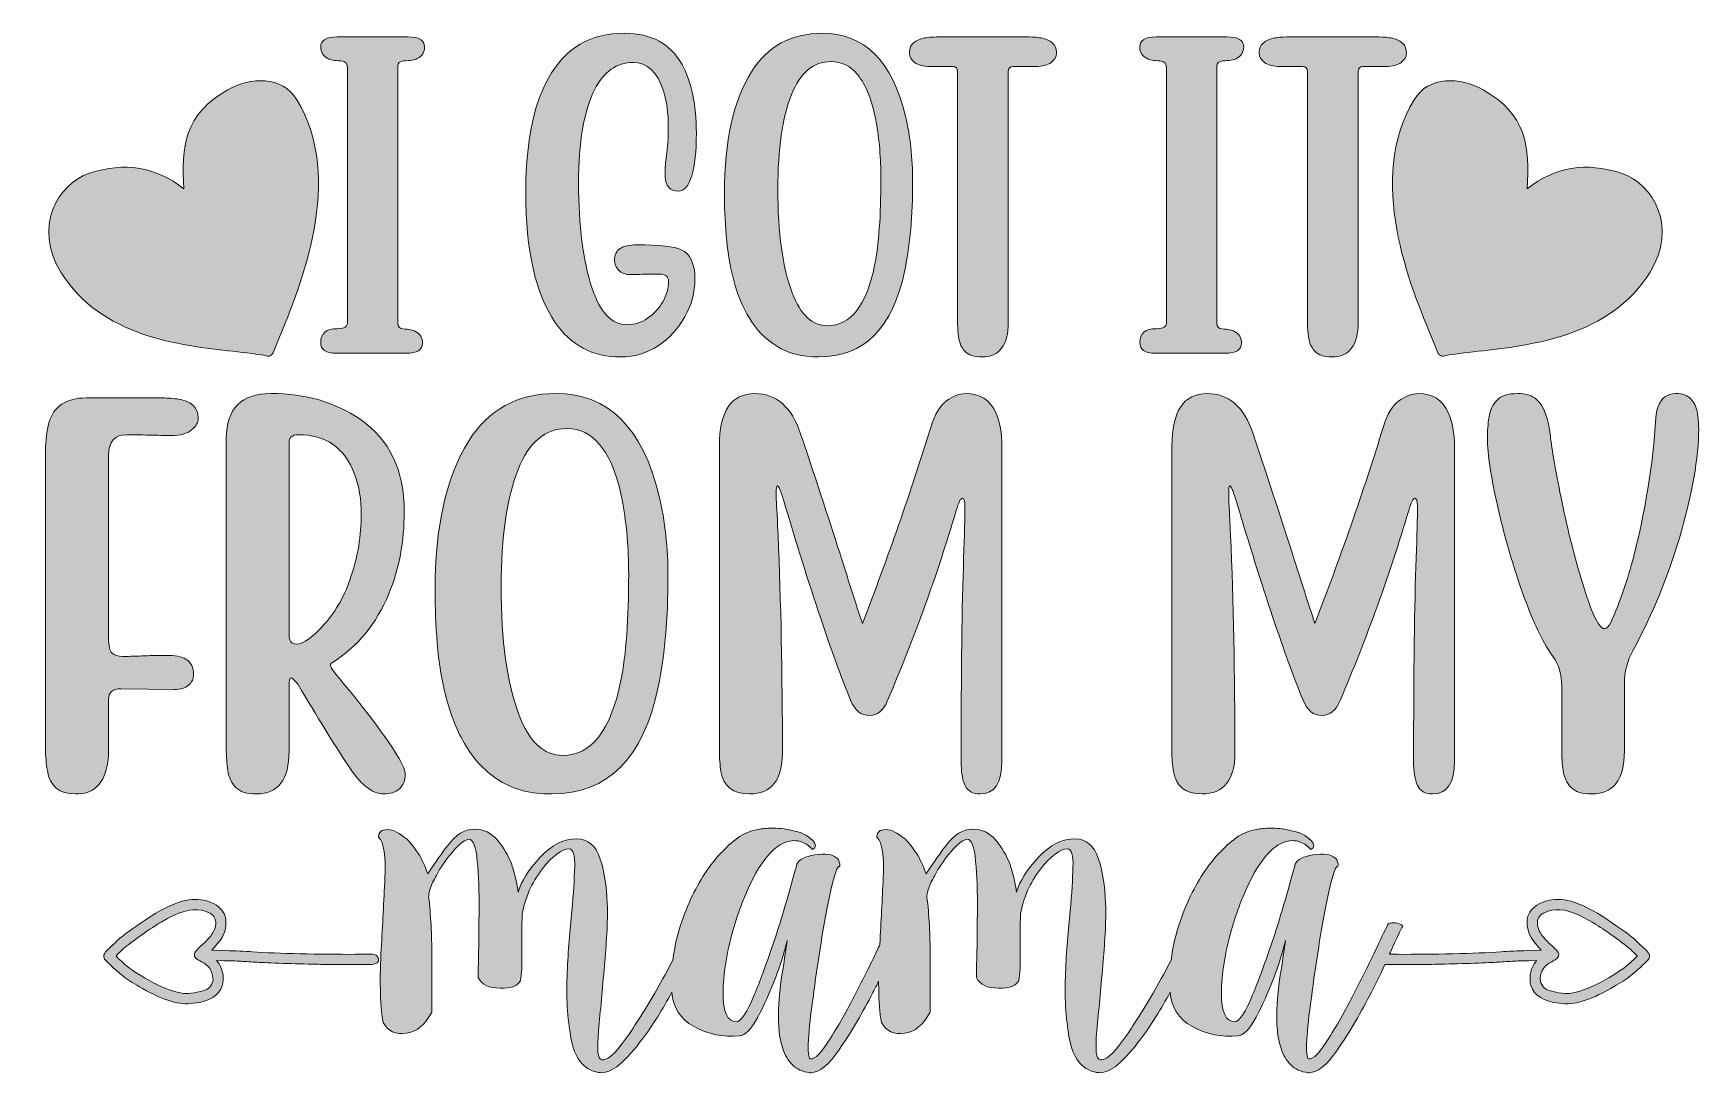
# Model space of a CAD drawing. Header units: inches. Extents: x 0.09 to 5.9, y -4.6 to -0.98.
import ezdxf

# ---------------------------------------------------------------- set-up
doc = ezdxf.new("R2010")
doc.units = ezdxf.units.IN
doc.header["$MEASUREMENT"] = 0
doc.layers.add('Layer 1', color=7, linetype='Continuous')

# ---------------------------------------------------------------- blocks, each defined once
blk = doc.blocks.new('block 2')
at = {"layer": 'Layer 1', "lineweight": 0}
for points, knots in [([(1.2347, -3.3204), (1.3363, -3.4495), (1.3871, -3.529), (1.3871, -3.5588), (1.3871, -3.581), (1.3804, -3.598), (1.3669, -3.61), (1.3535, -3.6219), (1.3351, -3.6279), (1.3118, -3.6279), (1.2711, -3.6279), (1.229, -3.5935), (1.1854, -3.5248), (1.1381, -3.4531), (1.0808, -3.3601), (1.0132, -3.246), (1.0007, -3.2304), (0.9929, -3.2227), (0.9899, -3.2227), (0.9845, -3.2227), (0.9819, -3.2334), (0.9819, -3.2549), (0.9819, -3.2549), (0.9819, -3.4782), (0.9819, -3.4782), (0.9819, -3.578), (0.9439, -3.6279), (0.868, -3.6279), (0.8345, -3.6279), (0.8105, -3.6203), (0.7958, -3.605), (0.7812, -3.5898), (0.7721, -3.5702), (0.7685, -3.5463), (0.7649, -3.5224), (0.7631, -3.4973), (0.7631, -3.471), (0.7631, -3.471), (0.7631, -2.388), (0.7631, -2.388), (0.7631, -2.284), (0.8151, -2.232), (0.9191, -2.232), (1.0386, -2.232), (1.1423, -2.2619), (1.2302, -2.3216), (1.3324, -2.3922), (1.3835, -2.4995), (1.3835, -2.6435), (1.3835, -2.7481), (1.3656, -2.8437), (1.3297, -2.9304), (1.2867, -3.0344), (1.2212, -3.1142), (1.1334, -3.1698), (1.1286, -3.1728), (1.1262, -3.1763), (1.1262, -3.1805), (1.1262, -3.1865), (1.1474, -3.2146), (1.1898, -3.2648), (1.206, -3.2839), (1.2209, -3.3024), (1.2347, -3.3204)], [0, 0, 0, 0, 1, 1, 1, 2, 2, 2, 3, 3, 3, 4, 4, 4, 5, 5, 5, 6, 6, 6, 7, 7, 7, 8, 8, 8, 9, 9, 9, 10, 10, 10, 11, 11, 11, 12, 12, 12, 13, 13, 13, 14, 14, 14, 15, 15, 15, 16, 16, 16, 17, 17, 17, 18, 18, 18, 19, 19, 19, 20, 20, 20, 21, 21, 21, 21]), ([(1.1056, -3.0353), (1.1468, -2.9887), (1.1776, -2.9337), (1.1979, -2.8703), (1.2218, -2.7992), (1.2338, -2.7266), (1.2338, -2.6525), (1.2338, -2.6017), (1.226, -2.555), (1.2105, -2.5126), (1.1758, -2.4212), (1.1101, -2.3754), (1.0132, -2.3754), (0.9923, -2.376), (0.9819, -2.3859), (0.9819, -2.405), (0.9819, -2.405), (0.9819, -3.0738), (0.9819, -3.0738), (0.9819, -3.0948), (0.9905, -3.1052), (1.0079, -3.1052), (1.0317, -3.1052), (1.0643, -3.0819), (1.1056, -3.0353)], [0, 0, 0, 0, 1, 1, 1, 2, 2, 2, 3, 3, 3, 4, 4, 4, 5, 5, 5, 6, 6, 6, 7, 7, 7, 8, 8, 8, 8])]:
    blk.add_open_spline(points, degree=3, knots=knots, dxfattribs=at)
blk = doc.blocks.new('block 3')
at = {"layer": 'Layer 1', "lineweight": 0}
for points, knots in [([(2.2729, -2.5897), (2.2932, -2.6764), (2.3033, -2.7702), (2.3033, -2.8712), (2.3033, -3.0171), (2.292, -3.1447), (2.2693, -3.254), (2.2179, -3.5033), (2.0941, -3.6279), (1.8981, -3.6279), (1.8258, -3.6279), (1.7654, -3.6126), (1.717, -3.5822), (1.6686, -3.5517), (1.6293, -3.5113), (1.5991, -3.4611), (1.5689, -3.4109), (1.5459, -3.3549), (1.5301, -3.293), (1.5142, -3.2312), (1.5038, -3.168), (1.4987, -3.1034), (1.4936, -3.0389), (1.4911, -2.9779), (1.4911, -2.9205), (1.4911, -2.697), (1.5299, -2.5231), (1.6076, -2.3987), (1.677, -2.2876), (1.7786, -2.232), (1.9124, -2.232), (2.0953, -2.232), (2.2155, -2.3512), (2.2729, -2.5897)], [0, 0, 0, 0, 1, 1, 1, 2, 2, 2, 3, 3, 3, 4, 4, 4, 5, 5, 5, 6, 6, 6, 7, 7, 7, 8, 8, 8, 9, 9, 9, 10, 10, 10, 11, 11, 11, 11]), ([(2.1662, -2.8605), (2.1662, -2.7708), (2.1593, -2.6889), (2.1455, -2.6148), (2.1294, -2.5234), (2.1025, -2.4549), (2.0649, -2.4095), (2.0344, -2.3725), (1.9964, -2.3539), (1.951, -2.3539), (1.8751, -2.3539), (1.8183, -2.4014), (1.7807, -2.4965), (1.7412, -2.5951), (1.7215, -2.7311), (1.7215, -2.9044), (1.7215, -3.0933), (1.7421, -3.2421), (1.7833, -3.3509), (1.8192, -3.4459), (1.87, -3.4934), (1.9358, -3.4934), (2.0362, -3.4934), (2.104, -3.4064), (2.1393, -3.2325), (2.1572, -3.1429), (2.1662, -3.0189), (2.1662, -2.8605)], [0, 0, 0, 0, 1, 1, 1, 2, 2, 2, 3, 3, 3, 4, 4, 4, 5, 5, 5, 6, 6, 6, 7, 7, 7, 8, 8, 8, 9, 9, 9, 9])]:
    blk.add_open_spline(points, degree=3, knots=knots, dxfattribs=at)
blk = doc.blocks.new('block 4')
at = {"layer": 'Layer 1', "lineweight": 0}
for points, knots in [([(2.5062, -1.6804), (2.5021, -1.6283), (2.5001, -1.579), (2.5001, -1.5326), (2.5001, -1.352), (2.5315, -1.2114), (2.5943, -1.1109), (2.6503, -1.0211), (2.7324, -0.9761), (2.8406, -0.9761), (2.9884, -0.9761), (3.0855, -1.0725), (3.1319, -1.2652), (3.1483, -1.3353), (3.1565, -1.4111), (3.1565, -1.4928), (3.1565, -1.6106), (3.1474, -1.7138), (3.129, -1.8022), (3.0875, -2.0036), (2.9875, -2.1043), (2.829, -2.1043), (2.7706, -2.1043), (2.7218, -2.092), (2.6827, -2.0673), (2.6435, -2.0427), (2.6118, -2.0101), (2.5874, -1.9695), (2.563, -1.929), (2.5444, -1.8837), (2.5316, -1.8337), (2.5188, -1.7837), (2.5103, -1.7326), (2.5062, -1.6804)], [0, 0, 0, 0, 1, 1, 1, 2, 2, 2, 3, 3, 3, 4, 4, 4, 5, 5, 5, 6, 6, 6, 7, 7, 7, 8, 8, 8, 9, 9, 9, 10, 10, 10, 11, 11, 11, 11]), ([(2.6863, -1.5196), (2.6863, -1.6722), (2.703, -1.7925), (2.7363, -1.8804), (2.7653, -1.9572), (2.8063, -1.9956), (2.8595, -1.9956), (2.9406, -1.9956), (2.9954, -1.9253), (3.0239, -1.7848), (3.0384, -1.7123), (3.0457, -1.6121), (3.0457, -1.4841), (3.0457, -1.4116), (3.0401, -1.3454), (3.029, -1.2855), (3.016, -1.2116), (2.9942, -1.1563), (2.9638, -1.1196), (2.9392, -1.0897), (2.9085, -1.0747), (2.8718, -1.0747), (2.8104, -1.0747), (2.7646, -1.1131), (2.7341, -1.1899), (2.7022, -1.2696), (2.6863, -1.3795), (2.6863, -1.5196)], [0, 0, 0, 0, 1, 1, 1, 2, 2, 2, 3, 3, 3, 4, 4, 4, 5, 5, 5, 6, 6, 6, 7, 7, 7, 8, 8, 8, 9, 9, 9, 9])]:
    blk.add_open_spline(points, degree=3, knots=knots, dxfattribs=at)
blk = doc.blocks.new('block 5')
at = {"layer": 'Layer 1', "lineweight": 0}
for points, knots in [([(5.7243, -4.1865), (5.7306, -4.2002), (5.7188, -4.2085), (5.7096, -4.2173), (5.6652, -4.2605), (5.6459, -4.2748), (5.5908, -4.3057), (5.5123, -4.3499), (5.4642, -4.3638), (5.4125, -4.3576), (5.3551, -4.3507), (5.3248, -4.3319), (5.3124, -4.2959), (5.3088, -4.285), (5.3084, -4.2617), (5.3117, -4.2487), (5.3149, -4.2364), (5.3223, -4.2206), (5.3279, -4.214), (5.3279, -4.214), (5.3324, -4.2087), (5.3324, -4.2087), (5.3324, -4.2087), (5.3043, -4.209), (5.3043, -4.209), (5.2887, -4.2092), (5.2633, -4.2102), (5.2477, -4.2111), (5.2322, -4.2121), (5.2066, -4.2136), (5.191, -4.2146), (5.1572, -4.2167), (5.0541, -4.2202), (4.9861, -4.2215), (4.9623, -4.222), (4.9384, -4.2221), (4.9146, -4.2221), (4.8829, -4.2222), (4.8512, -4.2222), (4.8195, -4.2218), (4.8159, -4.2218), (4.8101, -4.2222), (4.8036, -4.2223), (4.7874, -4.2578), (4.7691, -4.2948), (4.7486, -4.3336), (4.7134, -4.4009), (4.6766, -4.4628), (4.6381, -4.5194), (4.6007, -4.5728), (4.5682, -4.5995), (4.5404, -4.5995), (4.5404, -4.5995), (4.5356, -4.5995), (4.5356, -4.5995), (4.51, -4.5963), (4.4897, -4.5872), (4.4748, -4.5722), (4.4598, -4.5573), (4.4486, -4.5381), (4.4411, -4.5146), (4.4347, -4.4954), (4.4304, -4.474), (4.4283, -4.4505), (4.4262, -4.4271), (4.4256, -4.403), (4.4267, -4.3785), (4.4288, -4.3326), (4.4336, -4.2872), (4.4411, -4.2423), (4.4475, -4.2007), (4.4529, -4.166), (4.4571, -4.1382), (4.4539, -4.15), (4.4491, -4.167), (4.4427, -4.1895), (4.4352, -4.2151), (4.4256, -4.2434), (4.4139, -4.2744), (4.3957, -4.3203), (4.376, -4.364), (4.3546, -4.4057), (4.3322, -4.4473), (4.3108, -4.4692), (4.2906, -4.4713), (4.234, -4.4767), (4.1806, -4.4655), (4.1304, -4.4377), (4.0842, -4.4121), (4.059, -4.3723), (4.0545, -4.3187), (4.0225, -4.3786), (3.9886, -4.433), (3.9526, -4.481), (3.9249, -4.5183), (3.8976, -4.5487), (3.871, -4.5722), (3.8485, -4.5904), (3.8277, -4.5995), (3.8085, -4.5995), (3.8031, -4.5995), (3.7983, -4.5989), (3.7941, -4.5979), (3.745, -4.5872), (3.7145, -4.5477), (3.7028, -4.4794), (3.69, -4.41), (3.6857, -4.3331), (3.69, -4.2487), (3.691, -4.2124), (3.6932, -4.1761), (3.6964, -4.1398), (3.6996, -4.1035), (3.7028, -4.0688), (3.706, -4.0357), (3.7113, -3.9749), (3.7145, -3.9236), (3.7156, -3.882), (3.7167, -3.8414), (3.7102, -3.8206), (3.6964, -3.8195), (3.6708, -3.8195), (3.6393, -3.843), (3.6019, -3.89), (3.5656, -3.938), (3.5426, -3.9898), (3.533, -4.0453), (3.5309, -4.0902), (3.5303, -4.1345), (3.5314, -4.1783), (3.5325, -4.2221), (3.5309, -4.2551), (3.5266, -4.2776), (3.5191, -4.2968), (3.4956, -4.3059), (3.4561, -4.3048), (3.4166, -4.3048), (3.391, -4.2925), (3.3793, -4.2679), (3.3793, -4.2381), (3.3798, -4.2023), (3.3809, -4.1606), (3.3809, -4.119), (3.3814, -4.0768), (3.3825, -4.0341), (3.3825, -3.9701), (3.3803, -3.9129), (3.3761, -3.8627), (3.3718, -3.8115), (3.3622, -3.7859), (3.3472, -3.7859), (3.3344, -3.7869), (3.3184, -3.7982), (3.2992, -3.8195), (3.2789, -3.8409), (3.2608, -3.8649), (3.2447, -3.8916), (3.2341, -3.9097), (3.225, -3.9268), (3.2175, -3.9428), (3.21, -3.9599), (3.2063, -3.9743), (3.2063, -3.9861), (3.2138, -4.0501), (3.2175, -4.1185), (3.2175, -4.1911), (3.2175, -4.1911), (3.2175, -4.3881), (3.2175, -4.3881), (3.194, -4.4329), (3.1641, -4.4575), (3.1278, -4.4617), (3.0915, -4.4671), (3.0648, -4.4548), (3.0477, -4.4249), (3.0413, -4.3907), (3.0381, -4.3518), (3.0381, -4.308), (3.0379, -4.299), (3.0379, -4.29), (3.0378, -4.281), (3.0292, -4.2982), (3.0204, -4.3157), (3.0109, -4.3336), (2.9757, -4.4009), (2.9388, -4.4628), (2.9004, -4.5194), (2.863, -4.5728), (2.8305, -4.5995), (2.8027, -4.5995), (2.8027, -4.5995), (2.7979, -4.5995), (2.7979, -4.5995), (2.7723, -4.5963), (2.752, -4.5872), (2.737, -4.5722), (2.7221, -4.5573), (2.7109, -4.5381), (2.7034, -4.5146), (2.697, -4.4954), (2.6927, -4.474), (2.6906, -4.4505), (2.6884, -4.4271), (2.6879, -4.403), (2.689, -4.3785), (2.6911, -4.3326), (2.6959, -4.2872), (2.7034, -4.2423), (2.7098, -4.2007), (2.7151, -4.166), (2.7194, -4.1382), (2.7162, -4.15), (2.7114, -4.167), (2.705, -4.1895), (2.6975, -4.2151), (2.6879, -4.2434), (2.6762, -4.2744), (2.658, -4.3203), (2.6383, -4.364), (2.6169, -4.4057), (2.5945, -4.4473), (2.5731, -4.4692), (2.5529, -4.4713), (2.4963, -4.4767), (2.4429, -4.4655), (2.3927, -4.4377), (2.3464, -4.4121), (2.3213, -4.3723), (2.3168, -4.3187), (2.2848, -4.3786), (2.2509, -4.433), (2.2149, -4.481), (2.1871, -4.5183), (2.1599, -4.5487), (2.1332, -4.5722), (2.1108, -4.5904), (2.09, -4.5995), (2.0708, -4.5995), (2.0654, -4.5995), (2.0606, -4.5989), (2.0564, -4.5979), (2.0072, -4.5872), (1.9768, -4.5477), (1.9651, -4.4794), (1.9523, -4.41), (1.948, -4.3331), (1.9523, -4.2487), (1.9533, -4.2124), (1.9555, -4.1761), (1.9587, -4.1398), (1.9619, -4.1035), (1.9651, -4.0688), (1.9683, -4.0357), (1.9736, -3.9749), (1.9768, -3.9236), (1.9779, -3.882), (1.9789, -3.8414), (1.9725, -3.8206), (1.9587, -3.8195), (1.933, -3.8195), (1.9015, -3.843), (1.8642, -3.89), (1.8279, -3.938), (1.8049, -3.9898), (1.7953, -4.0453), (1.7932, -4.0902), (1.7926, -4.1345), (1.7937, -4.1783), (1.7948, -4.2221), (1.7932, -4.2551), (1.7889, -4.2776), (1.7814, -4.2968), (1.7579, -4.3059), (1.7184, -4.3048), (1.6789, -4.3048), (1.6533, -4.2925), (1.6416, -4.2679), (1.6416, -4.2381), (1.6421, -4.2023), (1.6432, -4.1606), (1.6432, -4.119), (1.6437, -4.0768), (1.6448, -4.0341), (1.6448, -3.9701), (1.6426, -3.9129), (1.6384, -3.8627), (1.6341, -3.8115), (1.6245, -3.7859), (1.6095, -3.7859), (1.5967, -3.7869), (1.5807, -3.7982), (1.5615, -3.8195), (1.5412, -3.8409), (1.523, -3.8649), (1.507, -3.8916), (1.4963, -3.9097), (1.4873, -3.9268), (1.4798, -3.9428), (1.4723, -3.9599), (1.4686, -3.9743), (1.4686, -3.9861), (1.476, -4.0501), (1.4798, -4.1185), (1.4798, -4.1911), (1.4798, -4.1911), (1.4798, -4.3881), (1.4798, -4.3881), (1.4563, -4.4329), (1.4264, -4.4575), (1.3901, -4.4617), (1.3538, -4.4671), (1.3271, -4.4548), (1.31, -4.4249), (1.3036, -4.3907), (1.3004, -4.3518), (1.3004, -4.308), (1.2993, -4.2631), (1.3004, -4.2172), (1.3036, -4.1702), (1.3079, -4.0827), (1.3122, -4), (1.3164, -3.922), (1.3207, -3.8451), (1.3132, -3.7971), (1.294, -3.7779), (1.294, -3.7779), (1.294, -3.7763), (1.294, -3.7763), (1.294, -3.7602), (1.3041, -3.7522), (1.3244, -3.7522), (1.3447, -3.7522), (1.3677, -3.7634), (1.3933, -3.7859), (1.4061, -3.7987), (1.4189, -3.8147), (1.4317, -3.8339), (1.4446, -3.8542), (1.4558, -3.8782), (1.4654, -3.906), (1.4814, -3.8814), (1.5043, -3.8489), (1.5343, -3.8083), (1.5641, -3.7699), (1.5951, -3.7506), (1.6271, -3.7506), (1.6271, -3.7506), (1.6287, -3.7506), (1.6287, -3.7506), (1.6608, -3.7506), (1.6874, -3.7634), (1.7088, -3.7891), (1.7302, -3.8147), (1.7467, -3.843), (1.7585, -3.874), (1.7638, -3.891), (1.7686, -3.9081), (1.7729, -3.9252), (1.7761, -3.9412), (1.7787, -3.9562), (1.7809, -3.9701), (1.7916, -3.9327), (1.8172, -3.8921), (1.8578, -3.8483), (1.8983, -3.8046), (1.9411, -3.7832), (1.9859, -3.7843), (2.0243, -3.7853), (2.051, -3.8078), (2.066, -3.8515), (2.0809, -3.8942), (2.0894, -3.9471), (2.0916, -4.0101), (2.0926, -4.0432), (2.0921, -4.0784), (2.09, -4.1158), (2.0878, -4.1521), (2.0852, -4.1884), (2.082, -4.2247), (2.0745, -4.3091), (2.0676, -4.3849), (2.0612, -4.4521), (2.0548, -4.5183), (2.0585, -4.5525), (2.0724, -4.5546), (2.0894, -4.5589), (2.1167, -4.5354), (2.1541, -4.4842), (2.1903, -4.4329), (2.2272, -4.3747), (2.2646, -4.3096), (2.2837, -4.2755), (2.3024, -4.2414), (2.3205, -4.2073), (2.3259, -4.1611), (2.3361, -4.1162), (2.3511, -4.0726), (2.3767, -4), (2.4082, -3.9375), (2.4455, -3.8852), (2.4658, -3.8574), (2.4866, -3.8334), (2.508, -3.8131), (2.5294, -3.7928), (2.5502, -3.7773), (2.5705, -3.7666), (2.5801, -3.7613), (2.5918, -3.757), (2.6057, -3.7538), (2.6206, -3.7506), (2.6361, -3.7485), (2.6522, -3.7474), (2.6522, -3.7474), (2.6714, -3.7474), (2.6714, -3.7474), (2.6959, -3.7474), (2.7205, -3.7506), (2.745, -3.757), (2.7771, -3.7645), (2.8, -3.7779), (2.8139, -3.7971), (2.8171, -3.8014), (2.8182, -3.8062), (2.8171, -3.8115), (2.816, -3.8158), (2.8128, -3.819), (2.8075, -3.8211), (2.7883, -3.8019), (2.7691, -3.7917), (2.7498, -3.7907), (2.7306, -3.7896), (2.7114, -3.7949), (2.6922, -3.8067), (2.6591, -3.8281), (2.6281, -3.867), (2.5993, -3.9236), (2.5715, -3.9791), (2.5486, -4.0384), (2.5304, -4.1014), (2.508, -4.1815), (2.4963, -4.2551), (2.4952, -4.3224), (2.4952, -4.3886), (2.5107, -4.4217), (2.5416, -4.4217), (2.5555, -4.4217), (2.5726, -4.3993), (2.5929, -4.3544), (2.6132, -4.3085), (2.6335, -4.2562), (2.6538, -4.1975), (2.6794, -4.1249), (2.7018, -4.0544), (2.721, -3.9861), (2.7402, -3.9177), (2.7509, -3.8798), (2.7531, -3.8724), (2.7595, -3.8563), (2.7803, -3.8457), (2.8155, -3.8403), (2.8518, -3.8339), (2.8774, -3.8377), (2.8924, -3.8515), (2.8966, -3.8547), (2.8993, -3.859), (2.9004, -3.8643), (2.9025, -3.8686), (2.9031, -3.874), (2.902, -3.8804), (2.8945, -3.8782), (2.8844, -3.906), (2.8716, -3.9636), (2.8588, -4.0202), (2.8465, -4.0859), (2.8347, -4.1606), (2.8251, -4.2194), (2.8166, -4.2786), (2.8091, -4.3384), (2.8005, -4.3971), (2.7952, -4.4457), (2.7931, -4.4842), (2.792, -4.5045), (2.792, -4.5204), (2.7931, -4.5322), (2.7941, -4.5439), (2.7963, -4.5503), (2.7995, -4.5514), (2.8155, -4.5536), (2.839, -4.5295), (2.87, -4.4794), (2.902, -4.4281), (2.9335, -4.372), (2.9645, -4.3112), (2.9901, -4.261), (3.0136, -4.2135), (3.0349, -4.1686), (3.0374, -4.1632), (3.0399, -4.158), (3.0422, -4.153), (3.0462, -4.0719), (3.0502, -3.9948), (3.0541, -3.922), (3.0584, -3.8451), (3.0509, -3.7971), (3.0317, -3.7779), (3.0317, -3.7779), (3.0317, -3.7763), (3.0317, -3.7763), (3.0317, -3.7602), (3.0419, -3.7522), (3.0622, -3.7522), (3.0824, -3.7522), (3.1054, -3.7634), (3.131, -3.7859), (3.1438, -3.7987), (3.1566, -3.8147), (3.1695, -3.8339), (3.1823, -3.8542), (3.1935, -3.8782), (3.2031, -3.906), (3.2191, -3.8814), (3.2421, -3.8489), (3.272, -3.8083), (3.3018, -3.7699), (3.3328, -3.7506), (3.3649, -3.7506), (3.3649, -3.7506), (3.3665, -3.7506), (3.3665, -3.7506), (3.3985, -3.7506), (3.4252, -3.7634), (3.4465, -3.7891), (3.4679, -3.8147), (3.4844, -3.843), (3.4962, -3.874), (3.5015, -3.891), (3.5063, -3.9081), (3.5106, -3.9252), (3.5138, -3.9412), (3.5165, -3.9562), (3.5186, -3.9701), (3.5293, -3.9327), (3.5549, -3.8921), (3.5955, -3.8483), (3.636, -3.8046), (3.6788, -3.7832), (3.7236, -3.7843), (3.762, -3.7853), (3.7887, -3.8078), (3.8037, -3.8515), (3.8186, -3.8942), (3.8272, -3.9471), (3.8293, -4.0101), (3.8304, -4.0432), (3.8298, -4.0784), (3.8277, -4.1158), (3.8256, -4.1521), (3.8229, -4.1884), (3.8197, -4.2247), (3.8122, -4.3091), (3.8053, -4.3849), (3.7989, -4.4521), (3.7925, -4.5183), (3.7962, -4.5525), (3.8101, -4.5546), (3.8272, -4.5589), (3.8544, -4.5354), (3.8918, -4.4842), (3.9281, -4.4329), (3.9649, -4.3747), (4.0023, -4.3096), (4.0215, -4.2755), (4.0401, -4.2414), (4.0582, -4.2074), (4.0636, -4.1611), (4.0738, -4.1162), (4.0888, -4.0726), (4.1144, -4), (4.1459, -3.9375), (4.1833, -3.8852), (4.2035, -3.8574), (4.2244, -3.8334), (4.2457, -3.8131), (4.2671, -3.7928), (4.2879, -3.7773), (4.3082, -3.7666), (4.3178, -3.7613), (4.3295, -3.757), (4.3434, -3.7538), (4.3584, -3.7506), (4.3739, -3.7485), (4.3899, -3.7474), (4.3899, -3.7474), (4.4091, -3.7474), (4.4091, -3.7474), (4.4336, -3.7474), (4.4582, -3.7506), (4.4828, -3.757), (4.5148, -3.7645), (4.5377, -3.7779), (4.5516, -3.7971), (4.5548, -3.8014), (4.5559, -3.8062), (4.5548, -3.8115), (4.5538, -3.8158), (4.5506, -3.819), (4.5452, -3.8211), (4.526, -3.8019), (4.5068, -3.7917), (4.4876, -3.7907), (4.4683, -3.7896), (4.4491, -3.7949), (4.4299, -3.8067), (4.3968, -3.8281), (4.3658, -3.867), (4.337, -3.9236), (4.3092, -3.9791), (4.2863, -4.0384), (4.2681, -4.1014), (4.2457, -4.1815), (4.234, -4.2551), (4.2329, -4.3224), (4.2329, -4.3886), (4.2484, -4.4217), (4.2794, -4.4217), (4.2932, -4.4217), (4.3103, -4.3993), (4.3306, -4.3544), (4.3509, -4.3085), (4.3712, -4.2562), (4.3915, -4.1975), (4.4171, -4.1249), (4.4395, -4.0544), (4.4587, -3.9861), (4.478, -3.9177), (4.4886, -3.8798), (4.4908, -3.8724), (4.4972, -3.8563), (4.518, -3.8457), (4.5532, -3.8403), (4.5895, -3.8339), (4.6151, -3.8377), (4.6301, -3.8515), (4.6344, -3.8547), (4.637, -3.859), (4.6381, -3.8643), (4.6402, -3.8686), (4.6408, -3.874), (4.6397, -3.8804), (4.6322, -3.8782), (4.6221, -3.906), (4.6093, -3.9636), (4.5965, -4.0202), (4.5842, -4.0859), (4.5724, -4.1606), (4.5628, -4.2194), (4.5543, -4.2786), (4.5468, -4.3384), (4.5383, -4.3971), (4.5329, -4.4457), (4.5308, -4.4842), (4.5297, -4.5045), (4.5297, -4.5204), (4.5308, -4.5322), (4.5319, -4.5439), (4.534, -4.5503), (4.5372, -4.5514), (4.5532, -4.5536), (4.5767, -4.5295), (4.6077, -4.4794), (4.6397, -4.4281), (4.6712, -4.372), (4.7022, -4.3112), (4.7278, -4.261), (4.7513, -4.2135), (4.7726, -4.1686), (4.7929, -4.1249), (4.8073, -4.095), (4.8159, -4.079), (4.8233, -4.0768), (4.8314, -4.0763), (4.8399, -4.0774), (4.8484, -4.0784), (4.857, -4.0816), (4.8655, -4.087), (4.8581, -4.1009), (4.8436, -4.1318), (4.8223, -4.1799), (4.8213, -4.1821), (4.8202, -4.1845), (4.8193, -4.1868), (4.8292, -4.1868), (4.8391, -4.1868), (4.8491, -4.1868), (4.9661, -4.1876), (5.1223, -4.1838), (5.2076, -4.1781), (5.2302, -4.1767), (5.2713, -4.1746), (5.2988, -4.1739), (5.2988, -4.1739), (5.3487, -4.1723), (5.3487, -4.1723), (5.3487, -4.1723), (5.3392, -4.1618), (5.3392, -4.1618), (5.3086, -4.128), (5.2989, -4.1064), (5.2996, -4.074), (5.2999, -4.059), (5.3003, -4.0573), (5.3051, -4.047), (5.3238, -4.0073), (5.3822, -3.9865), (5.4405, -3.9987), (5.4713, -4.0053), (5.5167, -4.0261), (5.5609, -4.0539), (5.5809, -4.0665), (5.6394, -4.1073), (5.6574, -4.1212), (5.6721, -4.1324), (5.6855, -4.1456), (5.6987, -4.1585), (5.7074, -4.167), (5.719, -4.175), (5.7243, -4.1865)], [0, 0, 0, 0, 1, 1, 1, 2, 2, 2, 3, 3, 3, 4, 4, 4, 5, 5, 5, 6, 6, 6, 7, 7, 7, 8, 8, 8, 9, 9, 9, 10, 10, 10, 11, 11, 11, 12, 12, 12, 13, 13, 13, 14, 14, 14, 15, 15, 15, 16, 16, 16, 17, 17, 17, 18, 18, 18, 19, 19, 19, 20, 20, 20, 21, 21, 21, 22, 22, 22, 23, 23, 23, 24, 24, 24, 25, 25, 25, 26, 26, 26, 27, 27, 27, 28, 28, 28, 29, 29, 29, 30, 30, 30, 31, 31, 31, 32, 32, 32, 33, 33, 33, 34, 34, 34, 35, 35, 35, 36, 36, 36, 37, 37, 37, 38, 38, 38, 39, 39, 39, 40, 40, 40, 41, 41, 41, 42, 42, 42, 43, 43, 43, 44, 44, 44, 45, 45, 45, 46, 46, 46, 47, 47, 47, 48, 48, 48, 49, 49, 49, 50, 50, 50, 51, 51, 51, 52, 52, 52, 53, 53, 53, 54, 54, 54, 55, 55, 55, 56, 56, 56, 57, 57, 57, 58, 58, 58, 59, 59, 59, 60, 60, 60, 61, 61, 61, 62, 62, 62, 63, 63, 63, 64, 64, 64, 65, 65, 65, 66, 66, 66, 67, 67, 67, 68, 68, 68, 69, 69, 69, 70, 70, 70, 71, 71, 71, 72, 72, 72, 73, 73, 73, 74, 74, 74, 75, 75, 75, 76, 76, 76, 77, 77, 77, 78, 78, 78, 79, 79, 79, 80, 80, 80, 81, 81, 81, 82, 82, 82, 83, 83, 83, 84, 84, 84, 85, 85, 85, 86, 86, 86, 87, 87, 87, 88, 88, 88, 89, 89, 89, 90, 90, 90, 91, 91, 91, 92, 92, 92, 93, 93, 93, 94, 94, 94, 95, 95, 95, 96, 96, 96, 97, 97, 97, 98, 98, 98, 99, 99, 99, 100, 100, 100, 101, 101, 101, 102, 102, 102, 103, 103, 103, 104, 104, 104, 105, 105, 105, 106, 106, 106, 107, 107, 107, 108, 108, 108, 109, 109, 109, 110, 110, 110, 111, 111, 111, 112, 112, 112, 113, 113, 113, 114, 114, 114, 115, 115, 115, 116, 116, 116, 117, 117, 117, 118, 118, 118, 119, 119, 119, 120, 120, 120, 121, 121, 121, 122, 122, 122, 123, 123, 123, 124, 124, 124, 125, 125, 125, 126, 126, 126, 127, 127, 127, 128, 128, 128, 129, 129, 129, 130, 130, 130, 131, 131, 131, 132, 132, 132, 133, 133, 133, 134, 134, 134, 135, 135, 135, 136, 136, 136, 137, 137, 137, 138, 138, 138, 139, 139, 139, 140, 140, 140, 141, 141, 141, 142, 142, 142, 143, 143, 143, 144, 144, 144, 145, 145, 145, 146, 146, 146, 147, 147, 147, 148, 148, 148, 149, 149, 149, 150, 150, 150, 151, 151, 151, 152, 152, 152, 153, 153, 153, 154, 154, 154, 155, 155, 155, 156, 156, 156, 157, 157, 157, 158, 158, 158, 159, 159, 159, 160, 160, 160, 161, 161, 161, 162, 162, 162, 163, 163, 163, 164, 164, 164, 165, 165, 165, 166, 166, 166, 167, 167, 167, 168, 168, 168, 169, 169, 169, 170, 170, 170, 171, 171, 171, 172, 172, 172, 173, 173, 173, 174, 174, 174, 175, 175, 175, 176, 176, 176, 177, 177, 177, 178, 178, 178, 179, 179, 179, 180, 180, 180, 181, 181, 181, 182, 182, 182, 183, 183, 183, 184, 184, 184, 185, 185, 185, 186, 186, 186, 187, 187, 187, 188, 188, 188, 189, 189, 189, 190, 190, 190, 191, 191, 191, 192, 192, 192, 193, 193, 193, 194, 194, 194, 195, 195, 195, 196, 196, 196, 197, 197, 197, 198, 198, 198, 199, 199, 199, 200, 200, 200, 201, 201, 201, 202, 202, 202, 203, 203, 203, 204, 204, 204, 205, 205, 205, 206, 206, 206, 207, 207, 207, 208, 208, 208, 209, 209, 209, 210, 210, 210, 211, 211, 211, 212, 212, 212, 213, 213, 213, 214, 214, 214, 215, 215, 215, 216, 216, 216, 217, 217, 217, 218, 218, 218, 219, 219, 219, 220, 220, 220, 221, 221, 221, 222, 222, 222, 223, 223, 223, 224, 224, 224, 225, 225, 225, 226, 226, 226, 227, 227, 227, 228, 228, 228, 229, 229, 229, 230, 230, 230, 231, 231, 231, 232, 232, 232, 233, 233, 233, 234, 234, 234, 235, 235, 235, 236, 236, 236, 237, 237, 237, 238, 238, 238, 239, 239, 239, 240, 240, 240, 241, 241, 241, 242, 242, 242, 242]), ([(5.6824, -4.1929), (5.6824, -4.1907), (5.6653, -4.1739), (5.6508, -4.1621), (5.6212, -4.1378), (5.5579, -4.0935), (5.5256, -4.0745), (5.4641, -4.0382), (5.4208, -4.0253), (5.3854, -4.0333), (5.3606, -4.0388), (5.3457, -4.0472), (5.3392, -4.0592), (5.3324, -4.0721), (5.3336, -4.0889), (5.3429, -4.1071), (5.3494, -4.1201), (5.3599, -4.1315), (5.3699, -4.142), (5.381, -4.1538), (5.3959, -4.1635), (5.4053, -4.1767), (5.4072, -4.1794), (5.4089, -4.1824), (5.4096, -4.1857), (5.4119, -4.1976), (5.3992, -4.2055), (5.3903, -4.21), (5.3774, -4.2165), (5.3645, -4.2245), (5.3559, -4.2365), (5.3504, -4.2441), (5.3458, -4.2578), (5.3448, -4.2695), (5.3434, -4.2843), (5.3531, -4.3018), (5.3667, -4.3092), (5.3798, -4.3164), (5.4176, -4.324), (5.4389, -4.3238), (5.461, -4.3235), (5.5019, -4.3111), (5.5356, -4.2943), (5.581, -4.2717), (5.622, -4.2467), (5.6459, -4.227), (5.6618, -4.214), (5.6824, -4.1947), (5.6824, -4.1929)], [0, 0, 0, 0, 1, 1, 1, 2, 2, 2, 3, 3, 3, 4, 4, 4, 5, 5, 5, 6, 6, 6, 7, 7, 7, 8, 8, 8, 9, 9, 9, 10, 10, 10, 11, 11, 11, 12, 12, 12, 13, 13, 13, 14, 14, 14, 15, 15, 15, 16, 16, 16, 16])]:
    blk.add_open_spline(points, degree=3, knots=knots, dxfattribs=at)
blk = doc.blocks.new('block 6')
at = {"layer": 'Layer 1', "lineweight": 0}
for points, knots in [([(1.2934, -4.2019), (1.2945, -4.2062), (1.2941, -4.2096), (1.2927, -4.2123), (1.2857, -4.2257), (1.2531, -4.2217), (1.242, -4.2218), (1.2103, -4.2222), (1.1786, -4.2222), (1.1469, -4.2221), (1.1231, -4.2221), (1.0992, -4.222), (1.0754, -4.2215), (1.0075, -4.2202), (0.9044, -4.2167), (0.8705, -4.2146), (0.8549, -4.2136), (0.8294, -4.2121), (0.8138, -4.2111), (0.7982, -4.2102), (0.7728, -4.2092), (0.7572, -4.209), (0.7572, -4.209), (0.7291, -4.2087), (0.7291, -4.2087), (0.7291, -4.2087), (0.7336, -4.214), (0.7336, -4.214), (0.7392, -4.2206), (0.7466, -4.2364), (0.7498, -4.2487), (0.7532, -4.2617), (0.7527, -4.285), (0.7491, -4.2959), (0.7367, -4.3319), (0.7064, -4.3507), (0.649, -4.3576), (0.5973, -4.3638), (0.5492, -4.3499), (0.4707, -4.3057), (0.4156, -4.2748), (0.3964, -4.2605), (0.3519, -4.2173), (0.3427, -4.2085), (0.3309, -4.2002), (0.3372, -4.1865), (0.3425, -4.175), (0.3541, -4.167), (0.3629, -4.1585), (0.3761, -4.1456), (0.3894, -4.1324), (0.4041, -4.1212), (0.4221, -4.1073), (0.4806, -4.0665), (0.5006, -4.0539), (0.5448, -4.0261), (0.5902, -4.0053), (0.621, -3.9987), (0.6793, -3.9865), (0.7377, -4.0073), (0.7564, -4.047), (0.7612, -4.0573), (0.7616, -4.059), (0.7619, -4.074), (0.7626, -4.1064), (0.7529, -4.128), (0.7223, -4.1618), (0.7223, -4.1618), (0.7128, -4.1723), (0.7128, -4.1723), (0.7128, -4.1723), (0.7627, -4.1739), (0.7627, -4.1739), (0.7902, -4.1746), (0.8313, -4.1767), (0.8539, -4.1781), (0.9392, -4.1838), (1.0954, -4.1876), (1.2124, -4.1868), (1.2302, -4.1867), (1.2479, -4.1865), (1.2657, -4.1868), (1.2751, -4.1869), (1.2843, -4.1854), (1.29, -4.1945), (1.2914, -4.1968), (1.2928, -4.1992), (1.2934, -4.2019)], [0, 0, 0, 0, 1, 1, 1, 2, 2, 2, 3, 3, 3, 4, 4, 4, 5, 5, 5, 6, 6, 6, 7, 7, 7, 8, 8, 8, 9, 9, 9, 10, 10, 10, 11, 11, 11, 12, 12, 12, 13, 13, 13, 14, 14, 14, 15, 15, 15, 16, 16, 16, 17, 17, 17, 18, 18, 18, 19, 19, 19, 20, 20, 20, 21, 21, 21, 22, 22, 22, 23, 23, 23, 24, 24, 24, 25, 25, 25, 26, 26, 26, 27, 27, 27, 28, 28, 28, 29, 29, 29, 29]), ([(0.7167, -4.2695), (0.7157, -4.2578), (0.7111, -4.2441), (0.7056, -4.2365), (0.697, -4.2245), (0.6841, -4.2165), (0.6712, -4.21), (0.6623, -4.2055), (0.6497, -4.1976), (0.6519, -4.1857), (0.6526, -4.1824), (0.6543, -4.1794), (0.6562, -4.1767), (0.6656, -4.1635), (0.6805, -4.1538), (0.6916, -4.142), (0.7016, -4.1315), (0.7121, -4.1201), (0.7187, -4.1071), (0.7279, -4.0889), (0.7291, -4.0721), (0.7223, -4.0592), (0.7158, -4.0472), (0.7009, -4.0388), (0.6761, -4.0333), (0.6407, -4.0253), (0.5974, -4.0382), (0.5359, -4.0745), (0.5036, -4.0935), (0.4404, -4.1378), (0.4107, -4.1621), (0.3962, -4.1739), (0.3792, -4.1907), (0.3791, -4.1929), (0.3791, -4.1947), (0.3997, -4.214), (0.4156, -4.227), (0.4395, -4.2467), (0.4805, -4.2717), (0.5259, -4.2943), (0.5596, -4.3111), (0.6005, -4.3235), (0.6226, -4.3238), (0.6439, -4.324), (0.6817, -4.3164), (0.6949, -4.3092), (0.7084, -4.3018), (0.7181, -4.2843), (0.7167, -4.2695)], [0, 0, 0, 0, 1, 1, 1, 2, 2, 2, 3, 3, 3, 4, 4, 4, 5, 5, 5, 6, 6, 6, 7, 7, 7, 8, 8, 8, 9, 9, 9, 10, 10, 10, 11, 11, 11, 12, 12, 12, 13, 13, 13, 14, 14, 14, 15, 15, 15, 16, 16, 16, 16])]:
    blk.add_open_spline(points, degree=3, knots=knots, dxfattribs=at)

msp = doc.modelspace()

# ---------------------------------------------------------------- hatches: boundary and pattern name
at = {"layer": 'Layer 1', "true_color": 0xb19a52}
h = msp.add_hatch(color=55, dxfattribs=at)
h.dxf.hatch_style = 2
edge = h.paths.add_edge_path()
edge.add_spline(control_points=[(1.1857, -1.9811), (1.1857, -1.9811), (1.1857, -1.0979), (1.1857, -1.0979), (1.1857, -1.0819), (1.178, -1.0735), (1.1625, -1.0725), (1.1408, -1.0715), (1.1258, -1.0689), (1.1176, -1.0645), (1.1007, -1.0558), (1.0922, -1.0421), (1.0922, -1.0232), (1.0922, -1.0001), (1.1116, -0.9885), (1.1502, -0.9885), (1.1502, -0.9885), (1.3966, -0.9885), (1.3966, -0.9885), (1.4352, -0.9885), (1.4545, -1.0001), (1.4545, -1.0232), (1.4545, -1.0421), (1.4461, -1.0558), (1.4292, -1.0645), (1.4205, -1.0689), (1.4045, -1.0715), (1.3813, -1.0725), (1.3678, -1.0735), (1.3611, -1.08), (1.3611, -1.0921), (1.3611, -1.0921), (1.3611, -1.9869), (1.3611, -1.9869), (1.3611, -1.999), (1.3671, -2.0055), (1.3792, -2.0065), (1.3999, -2.0075), (1.4144, -2.0104), (1.4226, -2.0152), (1.4391, -2.0244), (1.4473, -2.0381), (1.4473, -2.0565), (1.4473, -2.0797), (1.428, -2.0913), (1.3893, -2.0913), (1.3893, -2.0913), (1.1459, -2.0913), (1.1459, -2.0913), (1.1101, -2.0913), (1.0922, -2.0787), (1.0922, -2.0536), (1.0922, -2.0217), (1.1116, -2.0058), (1.1502, -2.0058), (1.1632, -2.0058), (1.1724, -2.0038), (1.1777, -2), (1.183, -1.9961), (1.1857, -1.9898), (1.1857, -1.9811)], knot_values=[0, 0, 0, 0, 1, 1, 1, 2, 2, 2, 3, 3, 3, 4, 4, 4, 5, 5, 5, 6, 6, 6, 7, 7, 7, 8, 8, 8, 9, 9, 9, 10, 10, 10, 11, 11, 11, 12, 12, 12, 13, 13, 13, 14, 14, 14, 15, 15, 15, 16, 16, 16, 17, 17, 17, 18, 18, 18, 19, 19, 19, 20, 20, 20, 20], degree=3, periodic=1)
edge = h.paths.add_edge_path()
edge.add_spline(control_points=[(2.1385, -2.1043), (2.1863, -2.1043), (2.2298, -2.0913), (2.2689, -2.0652), (2.3081, -2.0391), (2.3392, -2.0054), (2.3624, -1.9641), (2.3856, -1.9228), (2.3972, -1.8792), (2.3972, -1.8333), (2.3972, -1.7787), (2.3813, -1.7444), (2.3494, -1.7304), (2.3252, -1.7193), (2.2733, -1.7138), (2.1936, -1.7138), (2.1685, -1.7138), (2.1494, -1.718), (2.1363, -1.7264), (2.1233, -1.7349), (2.1168, -1.7488), (2.1168, -1.7681), (2.1168, -1.7797), (2.1216, -1.7908), (2.1313, -1.8014), (2.1409, -1.8121), (2.1547, -1.8174), (2.1726, -1.8174), (2.1726, -1.8174), (2.2066, -1.8166), (2.2066, -1.8166), (2.2288, -1.8157), (2.2511, -1.8152), (2.2733, -1.8152), (2.2945, -1.8152), (2.3052, -1.8236), (2.3052, -1.8406), (2.3052, -1.8652), (2.2985, -1.8891), (2.2852, -1.9123), (2.272, -1.9355), (2.2543, -1.9546), (2.2324, -1.9695), (2.2104, -1.9845), (2.1863, -1.992), (2.1603, -1.992), (2.1071, -1.992), (2.0663, -1.9488), (2.0378, -1.8623), (2.0069, -1.7686), (1.9914, -1.6473), (1.9914, -1.4986), (1.9914, -1.3561), (2.01, -1.2476), (2.0472, -1.1732), (2.0791, -1.1095), (2.124, -1.0776), (2.182, -1.0776), (2.2308, -1.0776), (2.2658, -1.1104), (2.2871, -1.1761), (2.2987, -1.2128), (2.3045, -1.2556), (2.3045, -1.3044), (2.3045, -1.342), (2.3023, -1.3749), (2.2979, -1.4029), (2.2945, -1.4251), (2.2929, -1.4454), (2.2929, -1.4638), (2.2929, -1.4875), (2.2974, -1.5041), (2.3066, -1.5138), (2.3139, -1.522), (2.325, -1.5261), (2.34, -1.5261), (2.3602, -1.5261), (2.3757, -1.5082), (2.3863, -1.4725), (2.397, -1.4367), (2.4023, -1.3875), (2.4023, -1.3247), (2.4023, -1.2252), (2.3856, -1.1452), (2.3523, -1.0848), (2.3117, -1.0124), (2.2453, -0.9761), (2.153, -0.9761), (2.0907, -0.9761), (2.0388, -0.9887), (1.9972, -1.0138), (1.8707, -1.0897), (1.8074, -1.2626), (1.8074, -1.5326), (1.8074, -1.7321), (1.8412, -1.8821), (1.9088, -1.9826), (1.9634, -2.0637), (2.04, -2.1043), (2.1385, -2.1043)], knot_values=[0, 0, 0, 0, 1, 1, 1, 2, 2, 2, 3, 3, 3, 4, 4, 4, 5, 5, 5, 6, 6, 6, 7, 7, 7, 8, 8, 8, 9, 9, 9, 10, 10, 10, 11, 11, 11, 12, 12, 12, 13, 13, 13, 14, 14, 14, 15, 15, 15, 16, 16, 16, 17, 17, 17, 18, 18, 18, 19, 19, 19, 20, 20, 20, 21, 21, 21, 22, 22, 22, 23, 23, 23, 24, 24, 24, 25, 25, 25, 26, 26, 26, 27, 27, 27, 28, 28, 28, 29, 29, 29, 30, 30, 30, 31, 31, 31, 32, 32, 32, 33, 33, 33, 33], degree=3, periodic=1)
edge = h.paths.add_edge_path()
edge.add_spline(control_points=[(2.5062, -1.6804), (2.5021, -1.6283), (2.5001, -1.579), (2.5001, -1.5326), (2.5001, -1.352), (2.5315, -1.2114), (2.5943, -1.1109), (2.6503, -1.0211), (2.7324, -0.9761), (2.8406, -0.9761), (2.9884, -0.9761), (3.0855, -1.0725), (3.1319, -1.2652), (3.1483, -1.3353), (3.1565, -1.4111), (3.1565, -1.4928), (3.1565, -1.6106), (3.1474, -1.7138), (3.129, -1.8022), (3.0875, -2.0036), (2.9875, -2.1043), (2.829, -2.1043), (2.7706, -2.1043), (2.7218, -2.092), (2.6827, -2.0673), (2.6435, -2.0427), (2.6118, -2.0101), (2.5874, -1.9695), (2.563, -1.929), (2.5444, -1.8837), (2.5316, -1.8337), (2.5188, -1.7837), (2.5103, -1.7326), (2.5062, -1.6804)], knot_values=[0, 0, 0, 0, 1, 1, 1, 2, 2, 2, 3, 3, 3, 4, 4, 4, 5, 5, 5, 6, 6, 6, 7, 7, 7, 8, 8, 8, 9, 9, 9, 10, 10, 10, 11, 11, 11, 11], degree=3, periodic=1)
edge = h.paths.add_edge_path()
edge.add_spline(control_points=[(2.6863, -1.5196), (2.6863, -1.6722), (2.703, -1.7925), (2.7363, -1.8804), (2.7653, -1.9572), (2.8063, -1.9956), (2.8595, -1.9956), (2.9406, -1.9956), (2.9954, -1.9253), (3.0239, -1.7848), (3.0384, -1.7123), (3.0457, -1.6121), (3.0457, -1.4841), (3.0457, -1.4116), (3.0401, -1.3454), (3.029, -1.2855), (3.016, -1.2116), (2.9942, -1.1563), (2.9638, -1.1196), (2.9392, -1.0897), (2.9085, -1.0747), (2.8718, -1.0747), (2.8104, -1.0747), (2.7646, -1.1131), (2.7341, -1.1899), (2.7022, -1.2696), (2.6863, -1.3795), (2.6863, -1.5196)], knot_values=[0, 0, 0, 0, 1, 1, 1, 2, 2, 2, 3, 3, 3, 4, 4, 4, 5, 5, 5, 6, 6, 6, 7, 7, 7, 8, 8, 8, 9, 9, 9, 9], degree=3, periodic=1)
edge = h.paths.add_edge_path()
edge.add_spline(control_points=[(3.1634, -1.0776), (3.1757, -1.0872), (3.1937, -1.0921), (3.2174, -1.0921), (3.2174, -1.0921), (3.2964, -1.0921), (3.2964, -1.0921), (3.3075, -1.0921), (3.313, -1.0979), (3.313, -1.1095), (3.313, -1.1095), (3.313, -1.9775), (3.313, -1.9775), (3.313, -2.0128), (3.316, -2.0388), (3.3217, -2.0558), (3.3256, -2.0673), (3.3316, -2.0773), (3.3399, -2.0855), (3.3515, -2.098), (3.3708, -2.1043), (3.3978, -2.1043), (3.4592, -2.1043), (3.4899, -2.064), (3.4899, -1.9833), (3.4899, -1.9833), (3.4899, -1.1095), (3.4899, -1.1095), (3.4899, -1.0979), (3.4956, -1.0921), (3.5072, -1.0921), (3.5072, -1.0921), (3.5855, -1.0921), (3.5855, -1.0921), (3.6092, -1.0921), (3.6272, -1.0872), (3.6395, -1.0776), (3.6518, -1.0679), (3.6579, -1.0573), (3.6579, -1.0457), (3.6579, -1.0278), (3.652, -1.0148), (3.6402, -1.0066), (3.6284, -0.9984), (3.6142, -0.9933), (3.5978, -0.9914), (3.5814, -0.9894), (3.5664, -0.9885), (3.5529, -0.9885), (3.5529, -0.9885), (3.25, -0.9885), (3.25, -0.9885), (3.2365, -0.9885), (3.2215, -0.9894), (3.2051, -0.9914), (3.1887, -0.9933), (3.1745, -0.9984), (3.1627, -1.0066), (3.1509, -1.0148), (3.145, -1.0278), (3.145, -1.0457), (3.145, -1.0573), (3.1511, -1.0679), (3.1634, -1.0776)], knot_values=[0, 0, 0, 0, 1, 1, 1, 2, 2, 2, 3, 3, 3, 4, 4, 4, 5, 5, 5, 6, 6, 6, 7, 7, 7, 8, 8, 8, 9, 9, 9, 10, 10, 10, 11, 11, 11, 12, 12, 12, 13, 13, 13, 14, 14, 14, 15, 15, 15, 16, 16, 16, 17, 17, 17, 18, 18, 18, 19, 19, 19, 20, 20, 20, 21, 21, 21, 21], degree=3, periodic=1)
edge = h.paths.add_edge_path()
edge.add_spline(control_points=[(4.034, -2), (4.0287, -2.0038), (4.0195, -2.0058), (4.0065, -2.0058), (3.9678, -2.0058), (3.9485, -2.0217), (3.9485, -2.0536), (3.9485, -2.0787), (3.9664, -2.0913), (4.0021, -2.0913), (4.0021, -2.0913), (4.2456, -2.0913), (4.2456, -2.0913), (4.2842, -2.0913), (4.3035, -2.0797), (4.3035, -2.0565), (4.3035, -2.0381), (4.2953, -2.0244), (4.2789, -2.0152), (4.2707, -2.0104), (4.2562, -2.0075), (4.2354, -2.0065), (4.2234, -2.0055), (4.2173, -1.999), (4.2173, -1.9869), (4.2173, -1.9869), (4.2173, -1.0921), (4.2173, -1.0921), (4.2173, -1.08), (4.2241, -1.0735), (4.2376, -1.0725), (4.2608, -1.0715), (4.2767, -1.0689), (4.2854, -1.0645), (4.3023, -1.0558), (4.3108, -1.0421), (4.3108, -1.0232), (4.3108, -1.0001), (4.2915, -0.9885), (4.2528, -0.9885), (4.2528, -0.9885), (4.0065, -0.9885), (4.0065, -0.9885), (3.9678, -0.9885), (3.9485, -1.0001), (3.9485, -1.0232), (3.9485, -1.0421), (3.9569, -1.0558), (3.9739, -1.0645), (3.9821, -1.0689), (3.9971, -1.0715), (4.0188, -1.0725), (4.0342, -1.0735), (4.042, -1.0819), (4.042, -1.0979), (4.042, -1.0979), (4.042, -1.9811), (4.042, -1.9811), (4.042, -1.9898), (4.0393, -1.9961), (4.034, -2)], knot_values=[0, 0, 0, 0, 1, 1, 1, 2, 2, 2, 3, 3, 3, 4, 4, 4, 5, 5, 5, 6, 6, 6, 7, 7, 7, 8, 8, 8, 9, 9, 9, 10, 10, 10, 11, 11, 11, 12, 12, 12, 13, 13, 13, 14, 14, 14, 15, 15, 15, 16, 16, 16, 17, 17, 17, 18, 18, 18, 19, 19, 19, 20, 20, 20, 20], degree=3, periodic=1)
edge = h.paths.add_edge_path()
edge.add_spline(control_points=[(4.3836, -1.0776), (4.3959, -1.0872), (4.4139, -1.0921), (4.4376, -1.0921), (4.4376, -1.0921), (4.5166, -1.0921), (4.5166, -1.0921), (4.5277, -1.0921), (4.5332, -1.0979), (4.5332, -1.1095), (4.5332, -1.1095), (4.5332, -1.9775), (4.5332, -1.9775), (4.5332, -2.0128), (4.5361, -2.0388), (4.5419, -2.0558), (4.5458, -2.0673), (4.5518, -2.0773), (4.56, -2.0855), (4.5716, -2.098), (4.5909, -2.1043), (4.618, -2.1043), (4.6793, -2.1043), (4.71, -2.064), (4.71, -1.9833), (4.71, -1.9833), (4.71, -1.1095), (4.71, -1.1095), (4.71, -1.0979), (4.7158, -1.0921), (4.7274, -1.0921), (4.7274, -1.0921), (4.8057, -1.0921), (4.8057, -1.0921), (4.8293, -1.0921), (4.8473, -1.0872), (4.8597, -1.0776), (4.872, -1.0679), (4.8781, -1.0573), (4.8781, -1.0457), (4.8781, -1.0278), (4.8722, -1.0148), (4.8604, -1.0066), (4.8485, -0.9984), (4.8344, -0.9933), (4.818, -0.9914), (4.8016, -0.9894), (4.7866, -0.9885), (4.7731, -0.9885), (4.7731, -0.9885), (4.4702, -0.9885), (4.4702, -0.9885), (4.4567, -0.9885), (4.4417, -0.9894), (4.4253, -0.9914), (4.4088, -0.9933), (4.3947, -0.9984), (4.3829, -1.0066), (4.371, -1.0148), (4.3651, -1.0278), (4.3651, -1.0457), (4.3651, -1.0573), (4.3713, -1.0679), (4.3836, -1.0776)], knot_values=[0, 0, 0, 0, 1, 1, 1, 2, 2, 2, 3, 3, 3, 4, 4, 4, 5, 5, 5, 6, 6, 6, 7, 7, 7, 8, 8, 8, 9, 9, 9, 10, 10, 10, 11, 11, 11, 12, 12, 12, 13, 13, 13, 14, 14, 14, 15, 15, 15, 16, 16, 16, 17, 17, 17, 18, 18, 18, 19, 19, 19, 20, 20, 20, 21, 21, 21, 21], degree=3, periodic=1)
edge = h.paths.add_edge_path()
edge.add_spline(control_points=[(0.9052, -2.1011), (0.91, -2.1019), (0.9149, -2.1011), (0.9189, -2.0986), (0.9221, -2.0967), (0.9245, -2.0936), (0.926, -2.0899), (0.926, -2.0899), (0.9428, -2.049), (0.9428, -2.049), (1.0247, -1.852), (1.1766, -1.4848), (1.0091, -1.2077), (0.9573, -1.1219), (0.848, -1.1293), (0.7685, -1.1728), (0.6185, -1.2566), (0.6041, -1.3728), (0.6151, -1.5181), (0.517, -1.4412), (0.4092, -1.4237), (0.2864, -1.4639), (0.1721, -1.5022), (0.0901, -1.653), (0.1862, -1.809), (0.3245, -2.0333), (0.6024, -2.0643), (0.786, -2.0846), (0.8327, -2.0896), (0.8731, -2.0942), (0.9052, -2.1011)], knot_values=[0, 0, 0, 0, 1, 1, 1, 2, 2, 2, 3, 3, 3, 4, 4, 4, 5, 5, 5, 6, 6, 6, 7, 7, 7, 8, 8, 8, 9, 9, 9, 10, 10, 10, 10], degree=3, periodic=1)
edge = h.paths.add_edge_path()
edge.add_spline(control_points=[(5.6276, -1.4639), (5.5048, -1.4237), (5.397, -1.4412), (5.2989, -1.5181), (5.31, -1.3728), (5.2955, -1.2566), (5.1455, -1.1728), (5.066, -1.1293), (4.9567, -1.1219), (4.9049, -1.2077), (4.7374, -1.4848), (4.8893, -1.852), (4.9712, -2.049), (4.9712, -2.049), (4.988, -2.0899), (4.988, -2.0899), (4.9895, -2.0936), (4.9919, -2.0967), (4.9951, -2.0986), (4.9991, -2.1011), (5.004, -2.1019), (5.0088, -2.1011), (5.0409, -2.0942), (5.0813, -2.0896), (5.128, -2.0846), (5.3116, -2.0643), (5.5895, -2.0333), (5.7278, -1.809), (5.8239, -1.653), (5.7419, -1.5022), (5.6276, -1.4639)], knot_values=[0, 0, 0, 0, 1, 1, 1, 2, 2, 2, 3, 3, 3, 4, 4, 4, 5, 5, 5, 6, 6, 6, 7, 7, 7, 8, 8, 8, 9, 9, 9, 10, 10, 10, 10], degree=3, periodic=1)
edge = h.paths.add_edge_path()
edge.add_spline(control_points=[(5.7243, -4.1865), (5.7306, -4.2002), (5.7188, -4.2085), (5.7096, -4.2173), (5.6652, -4.2605), (5.6459, -4.2748), (5.5908, -4.3057), (5.5123, -4.3499), (5.4642, -4.3638), (5.4125, -4.3576), (5.3551, -4.3507), (5.3248, -4.3319), (5.3124, -4.2959), (5.3088, -4.285), (5.3084, -4.2617), (5.3117, -4.2487), (5.3149, -4.2364), (5.3223, -4.2206), (5.3279, -4.214), (5.3279, -4.214), (5.3324, -4.2087), (5.3324, -4.2087), (5.3324, -4.2087), (5.3043, -4.209), (5.3043, -4.209), (5.2887, -4.2092), (5.2633, -4.2102), (5.2477, -4.2111), (5.2322, -4.2121), (5.2066, -4.2136), (5.191, -4.2146), (5.1572, -4.2167), (5.0541, -4.2202), (4.9861, -4.2215), (4.9623, -4.222), (4.9384, -4.2221), (4.9146, -4.2221), (4.8829, -4.2222), (4.8512, -4.2222), (4.8195, -4.2218), (4.8159, -4.2218), (4.8101, -4.2222), (4.8036, -4.2223), (4.7874, -4.2578), (4.7691, -4.2948), (4.7486, -4.3336), (4.7134, -4.4009), (4.6766, -4.4628), (4.6381, -4.5194), (4.6007, -4.5728), (4.5682, -4.5995), (4.5404, -4.5995), (4.5404, -4.5995), (4.5356, -4.5995), (4.5356, -4.5995), (4.51, -4.5963), (4.4897, -4.5872), (4.4748, -4.5722), (4.4598, -4.5573), (4.4486, -4.5381), (4.4411, -4.5146), (4.4347, -4.4954), (4.4304, -4.474), (4.4283, -4.4505), (4.4262, -4.4271), (4.4256, -4.403), (4.4267, -4.3785), (4.4288, -4.3326), (4.4336, -4.2872), (4.4411, -4.2423), (4.4475, -4.2007), (4.4529, -4.166), (4.4571, -4.1382), (4.4539, -4.15), (4.4491, -4.167), (4.4427, -4.1895), (4.4352, -4.2151), (4.4256, -4.2434), (4.4139, -4.2744), (4.3957, -4.3203), (4.376, -4.364), (4.3546, -4.4057), (4.3322, -4.4473), (4.3108, -4.4692), (4.2906, -4.4713), (4.234, -4.4767), (4.1806, -4.4655), (4.1304, -4.4377), (4.0842, -4.4121), (4.059, -4.3723), (4.0545, -4.3187), (4.0225, -4.3786), (3.9886, -4.433), (3.9526, -4.481), (3.9249, -4.5183), (3.8976, -4.5487), (3.871, -4.5722), (3.8485, -4.5904), (3.8277, -4.5995), (3.8085, -4.5995), (3.8031, -4.5995), (3.7983, -4.5989), (3.7941, -4.5979), (3.745, -4.5872), (3.7145, -4.5477), (3.7028, -4.4794), (3.69, -4.41), (3.6857, -4.3331), (3.69, -4.2487), (3.691, -4.2124), (3.6932, -4.1761), (3.6964, -4.1398), (3.6996, -4.1035), (3.7028, -4.0688), (3.706, -4.0357), (3.7113, -3.9749), (3.7145, -3.9236), (3.7156, -3.882), (3.7167, -3.8414), (3.7102, -3.8206), (3.6964, -3.8195), (3.6708, -3.8195), (3.6393, -3.843), (3.6019, -3.89), (3.5656, -3.938), (3.5426, -3.9898), (3.533, -4.0453), (3.5309, -4.0902), (3.5303, -4.1345), (3.5314, -4.1783), (3.5325, -4.2221), (3.5309, -4.2551), (3.5266, -4.2776), (3.5191, -4.2968), (3.4956, -4.3059), (3.4561, -4.3048), (3.4166, -4.3048), (3.391, -4.2925), (3.3793, -4.2679), (3.3793, -4.2381), (3.3798, -4.2023), (3.3809, -4.1606), (3.3809, -4.119), (3.3814, -4.0768), (3.3825, -4.0341), (3.3825, -3.9701), (3.3803, -3.9129), (3.3761, -3.8627), (3.3718, -3.8115), (3.3622, -3.7859), (3.3472, -3.7859), (3.3344, -3.7869), (3.3184, -3.7982), (3.2992, -3.8195), (3.2789, -3.8409), (3.2608, -3.8649), (3.2447, -3.8916), (3.2341, -3.9097), (3.225, -3.9268), (3.2175, -3.9428), (3.21, -3.9599), (3.2063, -3.9743), (3.2063, -3.9861), (3.2138, -4.0501), (3.2175, -4.1185), (3.2175, -4.1911), (3.2175, -4.1911), (3.2175, -4.3881), (3.2175, -4.3881), (3.194, -4.4329), (3.1641, -4.4575), (3.1278, -4.4617), (3.0915, -4.4671), (3.0648, -4.4548), (3.0477, -4.4249), (3.0413, -4.3907), (3.0381, -4.3518), (3.0381, -4.308), (3.0379, -4.299), (3.0379, -4.29), (3.0378, -4.281), (3.0292, -4.2982), (3.0204, -4.3157), (3.0109, -4.3336), (2.9757, -4.4009), (2.9388, -4.4628), (2.9004, -4.5194), (2.863, -4.5728), (2.8305, -4.5995), (2.8027, -4.5995), (2.8027, -4.5995), (2.7979, -4.5995), (2.7979, -4.5995), (2.7723, -4.5963), (2.752, -4.5872), (2.737, -4.5722), (2.7221, -4.5573), (2.7109, -4.5381), (2.7034, -4.5146), (2.697, -4.4954), (2.6927, -4.474), (2.6906, -4.4505), (2.6884, -4.4271), (2.6879, -4.403), (2.689, -4.3785), (2.6911, -4.3326), (2.6959, -4.2872), (2.7034, -4.2423), (2.7098, -4.2007), (2.7151, -4.166), (2.7194, -4.1382), (2.7162, -4.15), (2.7114, -4.167), (2.705, -4.1895), (2.6975, -4.2151), (2.6879, -4.2434), (2.6762, -4.2744), (2.658, -4.3203), (2.6383, -4.364), (2.6169, -4.4057), (2.5945, -4.4473), (2.5731, -4.4692), (2.5529, -4.4713), (2.4963, -4.4767), (2.4429, -4.4655), (2.3927, -4.4377), (2.3464, -4.4121), (2.3213, -4.3723), (2.3168, -4.3187), (2.2848, -4.3786), (2.2509, -4.433), (2.2149, -4.481), (2.1871, -4.5183), (2.1599, -4.5487), (2.1332, -4.5722), (2.1108, -4.5904), (2.09, -4.5995), (2.0708, -4.5995), (2.0654, -4.5995), (2.0606, -4.5989), (2.0564, -4.5979), (2.0072, -4.5872), (1.9768, -4.5477), (1.9651, -4.4794), (1.9523, -4.41), (1.948, -4.3331), (1.9523, -4.2487), (1.9533, -4.2124), (1.9555, -4.1761), (1.9587, -4.1398), (1.9619, -4.1035), (1.9651, -4.0688), (1.9683, -4.0357), (1.9736, -3.9749), (1.9768, -3.9236), (1.9779, -3.882), (1.9789, -3.8414), (1.9725, -3.8206), (1.9587, -3.8195), (1.933, -3.8195), (1.9015, -3.843), (1.8642, -3.89), (1.8279, -3.938), (1.8049, -3.9898), (1.7953, -4.0453), (1.7932, -4.0902), (1.7926, -4.1345), (1.7937, -4.1783), (1.7948, -4.2221), (1.7932, -4.2551), (1.7889, -4.2776), (1.7814, -4.2968), (1.7579, -4.3059), (1.7184, -4.3048), (1.6789, -4.3048), (1.6533, -4.2925), (1.6416, -4.2679), (1.6416, -4.2381), (1.6421, -4.2023), (1.6432, -4.1606), (1.6432, -4.119), (1.6437, -4.0768), (1.6448, -4.0341), (1.6448, -3.9701), (1.6426, -3.9129), (1.6384, -3.8627), (1.6341, -3.8115), (1.6245, -3.7859), (1.6095, -3.7859), (1.5967, -3.7869), (1.5807, -3.7982), (1.5615, -3.8195), (1.5412, -3.8409), (1.523, -3.8649), (1.507, -3.8916), (1.4963, -3.9097), (1.4873, -3.9268), (1.4798, -3.9428), (1.4723, -3.9599), (1.4686, -3.9743), (1.4686, -3.9861), (1.476, -4.0501), (1.4798, -4.1185), (1.4798, -4.1911), (1.4798, -4.1911), (1.4798, -4.3881), (1.4798, -4.3881), (1.4563, -4.4329), (1.4264, -4.4575), (1.3901, -4.4617), (1.3538, -4.4671), (1.3271, -4.4548), (1.31, -4.4249), (1.3036, -4.3907), (1.3004, -4.3518), (1.3004, -4.308), (1.2993, -4.2631), (1.3004, -4.2172), (1.3036, -4.1702), (1.3079, -4.0827), (1.3122, -4), (1.3164, -3.922), (1.3207, -3.8451), (1.3132, -3.7971), (1.294, -3.7779), (1.294, -3.7779), (1.294, -3.7763), (1.294, -3.7763), (1.294, -3.7602), (1.3041, -3.7522), (1.3244, -3.7522), (1.3447, -3.7522), (1.3677, -3.7634), (1.3933, -3.7859), (1.4061, -3.7987), (1.4189, -3.8147), (1.4317, -3.8339), (1.4446, -3.8542), (1.4558, -3.8782), (1.4654, -3.906), (1.4814, -3.8814), (1.5043, -3.8489), (1.5343, -3.8083), (1.5641, -3.7699), (1.5951, -3.7506), (1.6271, -3.7506), (1.6271, -3.7506), (1.6287, -3.7506), (1.6287, -3.7506), (1.6608, -3.7506), (1.6874, -3.7634), (1.7088, -3.7891), (1.7302, -3.8147), (1.7467, -3.843), (1.7585, -3.874), (1.7638, -3.891), (1.7686, -3.9081), (1.7729, -3.9252), (1.7761, -3.9412), (1.7787, -3.9562), (1.7809, -3.9701), (1.7916, -3.9327), (1.8172, -3.8921), (1.8578, -3.8483), (1.8983, -3.8046), (1.9411, -3.7832), (1.9859, -3.7843), (2.0243, -3.7853), (2.051, -3.8078), (2.066, -3.8515), (2.0809, -3.8942), (2.0894, -3.9471), (2.0916, -4.0101), (2.0926, -4.0432), (2.0921, -4.0784), (2.09, -4.1158), (2.0878, -4.1521), (2.0852, -4.1884), (2.082, -4.2247), (2.0745, -4.3091), (2.0676, -4.3849), (2.0612, -4.4521), (2.0548, -4.5183), (2.0585, -4.5525), (2.0724, -4.5546), (2.0894, -4.5589), (2.1167, -4.5354), (2.1541, -4.4842), (2.1903, -4.4329), (2.2272, -4.3747), (2.2646, -4.3096), (2.2837, -4.2755), (2.3024, -4.2414), (2.3205, -4.2073), (2.3259, -4.1611), (2.3361, -4.1162), (2.3511, -4.0726), (2.3767, -4), (2.4082, -3.9375), (2.4455, -3.8852), (2.4658, -3.8574), (2.4866, -3.8334), (2.508, -3.8131), (2.5294, -3.7928), (2.5502, -3.7773), (2.5705, -3.7666), (2.5801, -3.7613), (2.5918, -3.757), (2.6057, -3.7538), (2.6206, -3.7506), (2.6361, -3.7485), (2.6522, -3.7474), (2.6522, -3.7474), (2.6714, -3.7474), (2.6714, -3.7474), (2.6959, -3.7474), (2.7205, -3.7506), (2.745, -3.757), (2.7771, -3.7645), (2.8, -3.7779), (2.8139, -3.7971), (2.8171, -3.8014), (2.8182, -3.8062), (2.8171, -3.8115), (2.816, -3.8158), (2.8128, -3.819), (2.8075, -3.8211), (2.7883, -3.8019), (2.7691, -3.7917), (2.7498, -3.7907), (2.7306, -3.7896), (2.7114, -3.7949), (2.6922, -3.8067), (2.6591, -3.8281), (2.6281, -3.867), (2.5993, -3.9236), (2.5715, -3.9791), (2.5486, -4.0384), (2.5304, -4.1014), (2.508, -4.1815), (2.4963, -4.2551), (2.4952, -4.3224), (2.4952, -4.3886), (2.5107, -4.4217), (2.5416, -4.4217), (2.5555, -4.4217), (2.5726, -4.3993), (2.5929, -4.3544), (2.6132, -4.3085), (2.6335, -4.2562), (2.6538, -4.1975), (2.6794, -4.1249), (2.7018, -4.0544), (2.721, -3.9861), (2.7402, -3.9177), (2.7509, -3.8798), (2.7531, -3.8724), (2.7595, -3.8563), (2.7803, -3.8457), (2.8155, -3.8403), (2.8518, -3.8339), (2.8774, -3.8377), (2.8924, -3.8515), (2.8966, -3.8547), (2.8993, -3.859), (2.9004, -3.8643), (2.9025, -3.8686), (2.9031, -3.874), (2.902, -3.8804), (2.8945, -3.8782), (2.8844, -3.906), (2.8716, -3.9636), (2.8588, -4.0202), (2.8465, -4.0859), (2.8347, -4.1606), (2.8251, -4.2194), (2.8166, -4.2786), (2.8091, -4.3384), (2.8005, -4.3971), (2.7952, -4.4457), (2.7931, -4.4842), (2.792, -4.5045), (2.792, -4.5204), (2.7931, -4.5322), (2.7941, -4.5439), (2.7963, -4.5503), (2.7995, -4.5514), (2.8155, -4.5536), (2.839, -4.5295), (2.87, -4.4794), (2.902, -4.4281), (2.9335, -4.372), (2.9645, -4.3112), (2.9901, -4.261), (3.0136, -4.2135), (3.0349, -4.1686), (3.0374, -4.1632), (3.0399, -4.158), (3.0422, -4.153), (3.0462, -4.0719), (3.0502, -3.9948), (3.0541, -3.922), (3.0584, -3.8451), (3.0509, -3.7971), (3.0317, -3.7779), (3.0317, -3.7779), (3.0317, -3.7763), (3.0317, -3.7763), (3.0317, -3.7602), (3.0419, -3.7522), (3.0622, -3.7522), (3.0824, -3.7522), (3.1054, -3.7634), (3.131, -3.7859), (3.1438, -3.7987), (3.1566, -3.8147), (3.1695, -3.8339), (3.1823, -3.8542), (3.1935, -3.8782), (3.2031, -3.906), (3.2191, -3.8814), (3.2421, -3.8489), (3.272, -3.8083), (3.3018, -3.7699), (3.3328, -3.7506), (3.3649, -3.7506), (3.3649, -3.7506), (3.3665, -3.7506), (3.3665, -3.7506), (3.3985, -3.7506), (3.4252, -3.7634), (3.4465, -3.7891), (3.4679, -3.8147), (3.4844, -3.843), (3.4962, -3.874), (3.5015, -3.891), (3.5063, -3.9081), (3.5106, -3.9252), (3.5138, -3.9412), (3.5165, -3.9562), (3.5186, -3.9701), (3.5293, -3.9327), (3.5549, -3.8921), (3.5955, -3.8483), (3.636, -3.8046), (3.6788, -3.7832), (3.7236, -3.7843), (3.762, -3.7853), (3.7887, -3.8078), (3.8037, -3.8515), (3.8186, -3.8942), (3.8272, -3.9471), (3.8293, -4.0101), (3.8304, -4.0432), (3.8298, -4.0784), (3.8277, -4.1158), (3.8256, -4.1521), (3.8229, -4.1884), (3.8197, -4.2247), (3.8122, -4.3091), (3.8053, -4.3849), (3.7989, -4.4521), (3.7925, -4.5183), (3.7962, -4.5525), (3.8101, -4.5546), (3.8272, -4.5589), (3.8544, -4.5354), (3.8918, -4.4842), (3.9281, -4.4329), (3.9649, -4.3747), (4.0023, -4.3096), (4.0215, -4.2755), (4.0401, -4.2414), (4.0582, -4.2074), (4.0636, -4.1611), (4.0738, -4.1162), (4.0888, -4.0726), (4.1144, -4), (4.1459, -3.9375), (4.1833, -3.8852), (4.2035, -3.8574), (4.2244, -3.8334), (4.2457, -3.8131), (4.2671, -3.7928), (4.2879, -3.7773), (4.3082, -3.7666), (4.3178, -3.7613), (4.3295, -3.757), (4.3434, -3.7538), (4.3584, -3.7506), (4.3739, -3.7485), (4.3899, -3.7474), (4.3899, -3.7474), (4.4091, -3.7474), (4.4091, -3.7474), (4.4336, -3.7474), (4.4582, -3.7506), (4.4828, -3.757), (4.5148, -3.7645), (4.5377, -3.7779), (4.5516, -3.7971), (4.5548, -3.8014), (4.5559, -3.8062), (4.5548, -3.8115), (4.5538, -3.8158), (4.5506, -3.819), (4.5452, -3.8211), (4.526, -3.8019), (4.5068, -3.7917), (4.4876, -3.7907), (4.4683, -3.7896), (4.4491, -3.7949), (4.4299, -3.8067), (4.3968, -3.8281), (4.3658, -3.867), (4.337, -3.9236), (4.3092, -3.9791), (4.2863, -4.0384), (4.2681, -4.1014), (4.2457, -4.1815), (4.234, -4.2551), (4.2329, -4.3224), (4.2329, -4.3886), (4.2484, -4.4217), (4.2794, -4.4217), (4.2932, -4.4217), (4.3103, -4.3993), (4.3306, -4.3544), (4.3509, -4.3085), (4.3712, -4.2562), (4.3915, -4.1975), (4.4171, -4.1249), (4.4395, -4.0544), (4.4587, -3.9861), (4.478, -3.9177), (4.4886, -3.8798), (4.4908, -3.8724), (4.4972, -3.8563), (4.518, -3.8457), (4.5532, -3.8403), (4.5895, -3.8339), (4.6151, -3.8377), (4.6301, -3.8515), (4.6344, -3.8547), (4.637, -3.859), (4.6381, -3.8643), (4.6402, -3.8686), (4.6408, -3.874), (4.6397, -3.8804), (4.6322, -3.8782), (4.6221, -3.906), (4.6093, -3.9636), (4.5965, -4.0202), (4.5842, -4.0859), (4.5724, -4.1606), (4.5628, -4.2194), (4.5543, -4.2786), (4.5468, -4.3384), (4.5383, -4.3971), (4.5329, -4.4457), (4.5308, -4.4842), (4.5297, -4.5045), (4.5297, -4.5204), (4.5308, -4.5322), (4.5319, -4.5439), (4.534, -4.5503), (4.5372, -4.5514), (4.5532, -4.5536), (4.5767, -4.5295), (4.6077, -4.4794), (4.6397, -4.4281), (4.6712, -4.372), (4.7022, -4.3112), (4.7278, -4.261), (4.7513, -4.2135), (4.7726, -4.1686), (4.7929, -4.1249), (4.8073, -4.095), (4.8159, -4.079), (4.8233, -4.0768), (4.8314, -4.0763), (4.8399, -4.0774), (4.8484, -4.0784), (4.857, -4.0816), (4.8655, -4.087), (4.8581, -4.1009), (4.8436, -4.1318), (4.8223, -4.1799), (4.8213, -4.1821), (4.8202, -4.1845), (4.8193, -4.1868), (4.8292, -4.1868), (4.8391, -4.1868), (4.8491, -4.1868), (4.9661, -4.1876), (5.1223, -4.1838), (5.2076, -4.1781), (5.2302, -4.1767), (5.2713, -4.1746), (5.2988, -4.1739), (5.2988, -4.1739), (5.3487, -4.1723), (5.3487, -4.1723), (5.3487, -4.1723), (5.3392, -4.1618), (5.3392, -4.1618), (5.3086, -4.128), (5.2989, -4.1064), (5.2996, -4.074), (5.2999, -4.059), (5.3003, -4.0573), (5.3051, -4.047), (5.3238, -4.0073), (5.3822, -3.9865), (5.4405, -3.9987), (5.4713, -4.0053), (5.5167, -4.0261), (5.5609, -4.0539), (5.5809, -4.0665), (5.6394, -4.1073), (5.6574, -4.1212), (5.6721, -4.1324), (5.6855, -4.1456), (5.6987, -4.1585), (5.7074, -4.167), (5.719, -4.175), (5.7243, -4.1865)], knot_values=[0, 0, 0, 0, 1, 1, 1, 2, 2, 2, 3, 3, 3, 4, 4, 4, 5, 5, 5, 6, 6, 6, 7, 7, 7, 8, 8, 8, 9, 9, 9, 10, 10, 10, 11, 11, 11, 12, 12, 12, 13, 13, 13, 14, 14, 14, 15, 15, 15, 16, 16, 16, 17, 17, 17, 18, 18, 18, 19, 19, 19, 20, 20, 20, 21, 21, 21, 22, 22, 22, 23, 23, 23, 24, 24, 24, 25, 25, 25, 26, 26, 26, 27, 27, 27, 28, 28, 28, 29, 29, 29, 30, 30, 30, 31, 31, 31, 32, 32, 32, 33, 33, 33, 34, 34, 34, 35, 35, 35, 36, 36, 36, 37, 37, 37, 38, 38, 38, 39, 39, 39, 40, 40, 40, 41, 41, 41, 42, 42, 42, 43, 43, 43, 44, 44, 44, 45, 45, 45, 46, 46, 46, 47, 47, 47, 48, 48, 48, 49, 49, 49, 50, 50, 50, 51, 51, 51, 52, 52, 52, 53, 53, 53, 54, 54, 54, 55, 55, 55, 56, 56, 56, 57, 57, 57, 58, 58, 58, 59, 59, 59, 60, 60, 60, 61, 61, 61, 62, 62, 62, 63, 63, 63, 64, 64, 64, 65, 65, 65, 66, 66, 66, 67, 67, 67, 68, 68, 68, 69, 69, 69, 70, 70, 70, 71, 71, 71, 72, 72, 72, 73, 73, 73, 74, 74, 74, 75, 75, 75, 76, 76, 76, 77, 77, 77, 78, 78, 78, 79, 79, 79, 80, 80, 80, 81, 81, 81, 82, 82, 82, 83, 83, 83, 84, 84, 84, 85, 85, 85, 86, 86, 86, 87, 87, 87, 88, 88, 88, 89, 89, 89, 90, 90, 90, 91, 91, 91, 92, 92, 92, 93, 93, 93, 94, 94, 94, 95, 95, 95, 96, 96, 96, 97, 97, 97, 98, 98, 98, 99, 99, 99, 100, 100, 100, 101, 101, 101, 102, 102, 102, 103, 103, 103, 104, 104, 104, 105, 105, 105, 106, 106, 106, 107, 107, 107, 108, 108, 108, 109, 109, 109, 110, 110, 110, 111, 111, 111, 112, 112, 112, 113, 113, 113, 114, 114, 114, 115, 115, 115, 116, 116, 116, 117, 117, 117, 118, 118, 118, 119, 119, 119, 120, 120, 120, 121, 121, 121, 122, 122, 122, 123, 123, 123, 124, 124, 124, 125, 125, 125, 126, 126, 126, 127, 127, 127, 128, 128, 128, 129, 129, 129, 130, 130, 130, 131, 131, 131, 132, 132, 132, 133, 133, 133, 134, 134, 134, 135, 135, 135, 136, 136, 136, 137, 137, 137, 138, 138, 138, 139, 139, 139, 140, 140, 140, 141, 141, 141, 142, 142, 142, 143, 143, 143, 144, 144, 144, 145, 145, 145, 146, 146, 146, 147, 147, 147, 148, 148, 148, 149, 149, 149, 150, 150, 150, 151, 151, 151, 152, 152, 152, 153, 153, 153, 154, 154, 154, 155, 155, 155, 156, 156, 156, 157, 157, 157, 158, 158, 158, 159, 159, 159, 160, 160, 160, 161, 161, 161, 162, 162, 162, 163, 163, 163, 164, 164, 164, 165, 165, 165, 166, 166, 166, 167, 167, 167, 168, 168, 168, 169, 169, 169, 170, 170, 170, 171, 171, 171, 172, 172, 172, 173, 173, 173, 174, 174, 174, 175, 175, 175, 176, 176, 176, 177, 177, 177, 178, 178, 178, 179, 179, 179, 180, 180, 180, 181, 181, 181, 182, 182, 182, 183, 183, 183, 184, 184, 184, 185, 185, 185, 186, 186, 186, 187, 187, 187, 188, 188, 188, 189, 189, 189, 190, 190, 190, 191, 191, 191, 192, 192, 192, 193, 193, 193, 194, 194, 194, 195, 195, 195, 196, 196, 196, 197, 197, 197, 198, 198, 198, 199, 199, 199, 200, 200, 200, 201, 201, 201, 202, 202, 202, 203, 203, 203, 204, 204, 204, 205, 205, 205, 206, 206, 206, 207, 207, 207, 208, 208, 208, 209, 209, 209, 210, 210, 210, 211, 211, 211, 212, 212, 212, 213, 213, 213, 214, 214, 214, 215, 215, 215, 216, 216, 216, 217, 217, 217, 218, 218, 218, 219, 219, 219, 220, 220, 220, 221, 221, 221, 222, 222, 222, 223, 223, 223, 224, 224, 224, 225, 225, 225, 226, 226, 226, 227, 227, 227, 228, 228, 228, 229, 229, 229, 230, 230, 230, 231, 231, 231, 232, 232, 232, 233, 233, 233, 234, 234, 234, 235, 235, 235, 236, 236, 236, 237, 237, 237, 238, 238, 238, 239, 239, 239, 240, 240, 240, 241, 241, 241, 242, 242, 242, 242], degree=3, periodic=1)
edge = h.paths.add_edge_path()
edge.add_spline(control_points=[(5.6824, -4.1929), (5.6824, -4.1907), (5.6653, -4.1739), (5.6508, -4.1621), (5.6212, -4.1378), (5.5579, -4.0935), (5.5256, -4.0745), (5.4641, -4.0382), (5.4208, -4.0253), (5.3854, -4.0333), (5.3606, -4.0388), (5.3457, -4.0472), (5.3392, -4.0592), (5.3324, -4.0721), (5.3336, -4.0889), (5.3429, -4.1071), (5.3494, -4.1201), (5.3599, -4.1315), (5.3699, -4.142), (5.381, -4.1538), (5.3959, -4.1635), (5.4053, -4.1767), (5.4072, -4.1794), (5.4089, -4.1824), (5.4096, -4.1857), (5.4119, -4.1976), (5.3992, -4.2055), (5.3903, -4.21), (5.3774, -4.2165), (5.3645, -4.2245), (5.3559, -4.2365), (5.3504, -4.2441), (5.3458, -4.2578), (5.3448, -4.2695), (5.3434, -4.2843), (5.3531, -4.3018), (5.3667, -4.3092), (5.3798, -4.3164), (5.4176, -4.324), (5.4389, -4.3238), (5.461, -4.3235), (5.5019, -4.3111), (5.5356, -4.2943), (5.581, -4.2717), (5.622, -4.2467), (5.6459, -4.227), (5.6618, -4.214), (5.6824, -4.1947), (5.6824, -4.1929)], knot_values=[0, 0, 0, 0, 1, 1, 1, 2, 2, 2, 3, 3, 3, 4, 4, 4, 5, 5, 5, 6, 6, 6, 7, 7, 7, 8, 8, 8, 9, 9, 9, 10, 10, 10, 11, 11, 11, 12, 12, 12, 13, 13, 13, 14, 14, 14, 15, 15, 15, 16, 16, 16, 16], degree=3, periodic=1)
edge = h.paths.add_edge_path()
edge.add_spline(control_points=[(1.2934, -4.2019), (1.2945, -4.2062), (1.2941, -4.2096), (1.2927, -4.2123), (1.2857, -4.2257), (1.2531, -4.2217), (1.242, -4.2218), (1.2103, -4.2222), (1.1786, -4.2222), (1.1469, -4.2221), (1.1231, -4.2221), (1.0992, -4.222), (1.0754, -4.2215), (1.0075, -4.2202), (0.9044, -4.2167), (0.8705, -4.2146), (0.8549, -4.2136), (0.8294, -4.2121), (0.8138, -4.2111), (0.7982, -4.2102), (0.7728, -4.2092), (0.7572, -4.209), (0.7572, -4.209), (0.7291, -4.2087), (0.7291, -4.2087), (0.7291, -4.2087), (0.7336, -4.214), (0.7336, -4.214), (0.7392, -4.2206), (0.7466, -4.2364), (0.7498, -4.2487), (0.7532, -4.2617), (0.7527, -4.285), (0.7491, -4.2959), (0.7367, -4.3319), (0.7064, -4.3507), (0.649, -4.3576), (0.5973, -4.3638), (0.5492, -4.3499), (0.4707, -4.3057), (0.4156, -4.2748), (0.3964, -4.2605), (0.3519, -4.2173), (0.3427, -4.2085), (0.3309, -4.2002), (0.3372, -4.1865), (0.3425, -4.175), (0.3541, -4.167), (0.3629, -4.1585), (0.3761, -4.1456), (0.3894, -4.1324), (0.4041, -4.1212), (0.4221, -4.1073), (0.4806, -4.0665), (0.5006, -4.0539), (0.5448, -4.0261), (0.5902, -4.0053), (0.621, -3.9987), (0.6793, -3.9865), (0.7377, -4.0073), (0.7564, -4.047), (0.7612, -4.0573), (0.7616, -4.059), (0.7619, -4.074), (0.7626, -4.1064), (0.7529, -4.128), (0.7223, -4.1618), (0.7223, -4.1618), (0.7128, -4.1723), (0.7128, -4.1723), (0.7128, -4.1723), (0.7627, -4.1739), (0.7627, -4.1739), (0.7902, -4.1746), (0.8313, -4.1767), (0.8539, -4.1781), (0.9392, -4.1838), (1.0954, -4.1876), (1.2124, -4.1868), (1.2302, -4.1867), (1.2479, -4.1865), (1.2657, -4.1868), (1.2751, -4.1869), (1.2843, -4.1854), (1.29, -4.1945), (1.2914, -4.1968), (1.2928, -4.1992), (1.2934, -4.2019)], knot_values=[0, 0, 0, 0, 1, 1, 1, 2, 2, 2, 3, 3, 3, 4, 4, 4, 5, 5, 5, 6, 6, 6, 7, 7, 7, 8, 8, 8, 9, 9, 9, 10, 10, 10, 11, 11, 11, 12, 12, 12, 13, 13, 13, 14, 14, 14, 15, 15, 15, 16, 16, 16, 17, 17, 17, 18, 18, 18, 19, 19, 19, 20, 20, 20, 21, 21, 21, 22, 22, 22, 23, 23, 23, 24, 24, 24, 25, 25, 25, 26, 26, 26, 27, 27, 27, 28, 28, 28, 29, 29, 29, 29], degree=3, periodic=1)
edge = h.paths.add_edge_path()
edge.add_spline(control_points=[(0.7167, -4.2695), (0.7157, -4.2578), (0.7111, -4.2441), (0.7056, -4.2365), (0.697, -4.2245), (0.6841, -4.2165), (0.6712, -4.21), (0.6623, -4.2055), (0.6497, -4.1976), (0.6519, -4.1857), (0.6526, -4.1824), (0.6543, -4.1794), (0.6562, -4.1767), (0.6656, -4.1635), (0.6805, -4.1538), (0.6916, -4.142), (0.7016, -4.1315), (0.7121, -4.1201), (0.7187, -4.1071), (0.7279, -4.0889), (0.7291, -4.0721), (0.7223, -4.0592), (0.7158, -4.0472), (0.7009, -4.0388), (0.6761, -4.0333), (0.6407, -4.0253), (0.5974, -4.0382), (0.5359, -4.0745), (0.5036, -4.0935), (0.4404, -4.1378), (0.4107, -4.1621), (0.3962, -4.1739), (0.3792, -4.1907), (0.3791, -4.1929), (0.3791, -4.1947), (0.3997, -4.214), (0.4156, -4.227), (0.4395, -4.2467), (0.4805, -4.2717), (0.5259, -4.2943), (0.5596, -4.3111), (0.6005, -4.3235), (0.6226, -4.3238), (0.6439, -4.324), (0.6817, -4.3164), (0.6949, -4.3092), (0.7084, -4.3018), (0.7181, -4.2843), (0.7167, -4.2695)], knot_values=[0, 0, 0, 0, 1, 1, 1, 2, 2, 2, 3, 3, 3, 4, 4, 4, 5, 5, 5, 6, 6, 6, 7, 7, 7, 8, 8, 8, 9, 9, 9, 10, 10, 10, 11, 11, 11, 12, 12, 12, 13, 13, 13, 14, 14, 14, 15, 15, 15, 16, 16, 16, 16], degree=3, periodic=1)
at = {"layer": 'Layer 1', "true_color": 0x1b1b1b}
h = msp.add_hatch(color=250, dxfattribs=at)
h.dxf.hatch_style = 2
edge = h.paths.add_edge_path()
edge.add_spline(control_points=[(0.6654, -2.3181), (0.6654, -2.3324), (0.6576, -2.346), (0.6421, -2.3588), (0.6265, -2.3717), (0.6029, -2.3781), (0.5712, -2.3781), (0.5485, -2.3781), (0.5227, -2.3777), (0.4937, -2.3768), (0.4647, -2.3759), (0.4389, -2.3754), (0.4161, -2.3754), (0.3737, -2.3754), (0.3525, -2.3993), (0.3525, -2.4472), (0.3525, -2.4472), (0.3525, -3.0837), (0.3525, -3.0837), (0.3525, -3.1112), (0.3567, -3.1288), (0.365, -3.1366), (0.3734, -3.1444), (0.386, -3.1482), (0.4027, -3.1482), (0.4278, -3.1482), (0.453, -3.1476), (0.4785, -3.1464), (0.5039, -3.1453), (0.5291, -3.1447), (0.5542, -3.1447), (0.5847, -3.1447), (0.6074, -3.1491), (0.6224, -3.1581), (0.6403, -3.1689), (0.6492, -3.1868), (0.6492, -3.2119), (0.6492, -3.2262), (0.6433, -3.2385), (0.6313, -3.2487), (0.6194, -3.2588), (0.6026, -3.2639), (0.5811, -3.2639), (0.5811, -3.2639), (0.3955, -3.2612), (0.3955, -3.2612), (0.3668, -3.2612), (0.3525, -3.2738), (0.3525, -3.2989), (0.3525, -3.2989), (0.3525, -3.4782), (0.3525, -3.4782), (0.3525, -3.5039), (0.349, -3.5281), (0.3422, -3.5508), (0.3353, -3.5735), (0.3236, -3.592), (0.3072, -3.6064), (0.2908, -3.6207), (0.2676, -3.6279), (0.2377, -3.6279), (0.1804, -3.6279), (0.1475, -3.6007), (0.1391, -3.5463), (0.1349, -3.5224), (0.1328, -3.4973), (0.1328, -3.471), (0.1328, -3.471), (0.1328, -2.4337), (0.1328, -2.4337), (0.1328, -2.3949), (0.1367, -2.3617), (0.1445, -2.3342), (0.1612, -2.2762), (0.2049, -2.2472), (0.2754, -2.2472), (0.2754, -2.2472), (0.5354, -2.2472), (0.5354, -2.2472), (0.5521, -2.2472), (0.5706, -2.2484), (0.591, -2.2508), (0.6406, -2.2568), (0.6654, -2.2792), (0.6654, -2.3181)], knot_values=[0, 0, 0, 0, 1, 1, 1, 2, 2, 2, 3, 3, 3, 4, 4, 4, 5, 5, 5, 6, 6, 6, 7, 7, 7, 8, 8, 8, 9, 9, 9, 10, 10, 10, 11, 11, 11, 12, 12, 12, 13, 13, 13, 14, 14, 14, 15, 15, 15, 16, 16, 16, 17, 17, 17, 18, 18, 18, 19, 19, 19, 20, 20, 20, 21, 21, 21, 22, 22, 22, 23, 23, 23, 24, 24, 24, 25, 25, 25, 26, 26, 26, 27, 27, 27, 28, 28, 28, 28], degree=3, periodic=1)
edge = h.paths.add_edge_path()
edge.add_spline(control_points=[(1.2347, -3.3204), (1.3363, -3.4495), (1.3871, -3.529), (1.3871, -3.5588), (1.3871, -3.581), (1.3804, -3.598), (1.3669, -3.61), (1.3535, -3.6219), (1.3351, -3.6279), (1.3118, -3.6279), (1.2711, -3.6279), (1.229, -3.5935), (1.1854, -3.5248), (1.1381, -3.4531), (1.0808, -3.3601), (1.0132, -3.246), (1.0007, -3.2304), (0.9929, -3.2227), (0.9899, -3.2227), (0.9845, -3.2227), (0.9819, -3.2334), (0.9819, -3.2549), (0.9819, -3.2549), (0.9819, -3.4782), (0.9819, -3.4782), (0.9819, -3.578), (0.9439, -3.6279), (0.868, -3.6279), (0.8345, -3.6279), (0.8105, -3.6203), (0.7958, -3.605), (0.7812, -3.5898), (0.7721, -3.5702), (0.7685, -3.5463), (0.7649, -3.5224), (0.7631, -3.4973), (0.7631, -3.471), (0.7631, -3.471), (0.7631, -2.388), (0.7631, -2.388), (0.7631, -2.284), (0.8151, -2.232), (0.9191, -2.232), (1.0386, -2.232), (1.1423, -2.2619), (1.2302, -2.3216), (1.3324, -2.3922), (1.3835, -2.4995), (1.3835, -2.6435), (1.3835, -2.7481), (1.3656, -2.8437), (1.3297, -2.9304), (1.2867, -3.0344), (1.2212, -3.1142), (1.1334, -3.1698), (1.1286, -3.1728), (1.1262, -3.1763), (1.1262, -3.1805), (1.1262, -3.1865), (1.1474, -3.2146), (1.1898, -3.2648), (1.206, -3.2839), (1.2209, -3.3024), (1.2347, -3.3204)], knot_values=[0, 0, 0, 0, 1, 1, 1, 2, 2, 2, 3, 3, 3, 4, 4, 4, 5, 5, 5, 6, 6, 6, 7, 7, 7, 8, 8, 8, 9, 9, 9, 10, 10, 10, 11, 11, 11, 12, 12, 12, 13, 13, 13, 14, 14, 14, 15, 15, 15, 16, 16, 16, 17, 17, 17, 18, 18, 18, 19, 19, 19, 20, 20, 20, 21, 21, 21, 21], degree=3, periodic=1)
edge = h.paths.add_edge_path()
edge.add_spline(control_points=[(1.1056, -3.0353), (1.1468, -2.9887), (1.1776, -2.9337), (1.1979, -2.8703), (1.2218, -2.7992), (1.2338, -2.7266), (1.2338, -2.6525), (1.2338, -2.6017), (1.226, -2.555), (1.2105, -2.5126), (1.1758, -2.4212), (1.1101, -2.3754), (1.0132, -2.3754), (0.9923, -2.376), (0.9819, -2.3859), (0.9819, -2.405), (0.9819, -2.405), (0.9819, -3.0738), (0.9819, -3.0738), (0.9819, -3.0948), (0.9905, -3.1052), (1.0079, -3.1052), (1.0317, -3.1052), (1.0643, -3.0819), (1.1056, -3.0353)], knot_values=[0, 0, 0, 0, 1, 1, 1, 2, 2, 2, 3, 3, 3, 4, 4, 4, 5, 5, 5, 6, 6, 6, 7, 7, 7, 8, 8, 8, 8], degree=3, periodic=1)
edge = h.paths.add_edge_path()
edge.add_spline(control_points=[(2.2729, -2.5897), (2.2932, -2.6764), (2.3033, -2.7702), (2.3033, -2.8712), (2.3033, -3.0171), (2.292, -3.1447), (2.2693, -3.254), (2.2179, -3.5033), (2.0941, -3.6279), (1.8981, -3.6279), (1.8258, -3.6279), (1.7654, -3.6126), (1.717, -3.5822), (1.6686, -3.5517), (1.6293, -3.5113), (1.5991, -3.4611), (1.5689, -3.4109), (1.5459, -3.3549), (1.5301, -3.293), (1.5142, -3.2312), (1.5038, -3.168), (1.4987, -3.1034), (1.4936, -3.0389), (1.4911, -2.9779), (1.4911, -2.9205), (1.4911, -2.697), (1.5299, -2.5231), (1.6076, -2.3987), (1.677, -2.2876), (1.7786, -2.232), (1.9124, -2.232), (2.0953, -2.232), (2.2155, -2.3512), (2.2729, -2.5897)], knot_values=[0, 0, 0, 0, 1, 1, 1, 2, 2, 2, 3, 3, 3, 4, 4, 4, 5, 5, 5, 6, 6, 6, 7, 7, 7, 8, 8, 8, 9, 9, 9, 10, 10, 10, 11, 11, 11, 11], degree=3, periodic=1)
edge = h.paths.add_edge_path()
edge.add_spline(control_points=[(2.1662, -2.8605), (2.1662, -2.7708), (2.1593, -2.6889), (2.1455, -2.6148), (2.1294, -2.5234), (2.1025, -2.4549), (2.0649, -2.4095), (2.0344, -2.3725), (1.9964, -2.3539), (1.951, -2.3539), (1.8751, -2.3539), (1.8183, -2.4014), (1.7807, -2.4965), (1.7412, -2.5951), (1.7215, -2.7311), (1.7215, -2.9044), (1.7215, -3.0933), (1.7421, -3.2421), (1.7833, -3.3509), (1.8192, -3.4459), (1.87, -3.4934), (1.9358, -3.4934), (2.0362, -3.4934), (2.104, -3.4064), (2.1393, -3.2325), (2.1572, -3.1429), (2.1662, -3.0189), (2.1662, -2.8605)], knot_values=[0, 0, 0, 0, 1, 1, 1, 2, 2, 2, 3, 3, 3, 4, 4, 4, 5, 5, 5, 6, 6, 6, 7, 7, 7, 8, 8, 8, 9, 9, 9, 9], degree=3, periodic=1)
edge = h.paths.add_edge_path()
edge.add_spline(control_points=[(3.3415, -2.232), (3.3194, -2.232), (3.297, -2.2405), (3.2743, -2.2575), (3.2516, -2.2746), (3.2336, -2.3043), (3.2205, -2.3467), (3.1493, -2.5769), (3.0696, -2.8058), (2.9811, -3.0335), (2.9578, -2.9624), (2.9339, -2.888), (2.9094, -2.8103), (2.8717, -2.6919), (2.8239, -2.5461), (2.7659, -2.3727), (2.7349, -2.2789), (2.6814, -2.232), (2.6055, -2.232), (2.5236, -2.232), (2.4826, -2.2933), (2.4826, -2.4158), (2.4826, -2.4158), (2.4826, -3.4791), (2.4826, -3.4791), (2.4826, -3.5036), (2.4844, -3.5272), (2.488, -3.5499), (2.497, -3.6019), (2.5302, -3.6279), (2.5875, -3.6279), (2.6252, -3.6279), (2.6537, -3.6158), (2.6732, -3.5916), (2.6926, -3.5674), (2.7023, -3.5323), (2.7023, -3.4862), (2.7023, -3.2101), (2.6972, -2.9564), (2.687, -2.7251), (2.6853, -2.6797), (2.6838, -2.6495), (2.6826, -2.6345), (2.6814, -2.6196), (2.6808, -2.6017), (2.6808, -2.5807), (2.6808, -2.5628), (2.682, -2.5538), (2.6844, -2.5538), (2.6891, -2.5538), (2.6963, -2.57), (2.7059, -2.6023), (2.7979, -2.9113), (2.8759, -3.1441), (2.9399, -3.3007), (2.9548, -3.3365), (2.9769, -3.3544), (3.0062, -3.3544), (3.0331, -3.3544), (3.0537, -3.3377), (3.0681, -3.3042), (3.1631, -3.0825), (3.2432, -2.8611), (3.3083, -2.6399), (3.3167, -2.6112), (3.3239, -2.5969), (3.3299, -2.5969), (3.3358, -2.5969), (3.3388, -2.6058), (3.3388, -2.6238), (3.3388, -2.6644), (3.3373, -2.7251), (3.3343, -2.8058), (3.3284, -2.9648), (3.3254, -3.2005), (3.3254, -3.5131), (3.3254, -3.5496), (3.33, -3.5778), (3.3393, -3.5978), (3.3485, -3.6179), (3.366, -3.6279), (3.3917, -3.6279), (3.4425, -3.6279), (3.4679, -3.5896), (3.4679, -3.5131), (3.4679, -3.5131), (3.4679, -2.4167), (3.4679, -2.4167), (3.4679, -2.3701), (3.4607, -2.3306), (3.4464, -2.2983), (3.4261, -2.2541), (3.3911, -2.232), (3.3415, -2.232)], knot_values=[0, 0, 0, 0, 1, 1, 1, 2, 2, 2, 3, 3, 3, 4, 4, 4, 5, 5, 5, 6, 6, 6, 7, 7, 7, 8, 8, 8, 9, 9, 9, 10, 10, 10, 11, 11, 11, 12, 12, 12, 13, 13, 13, 14, 14, 14, 15, 15, 15, 16, 16, 16, 17, 17, 17, 18, 18, 18, 19, 19, 19, 20, 20, 20, 21, 21, 21, 22, 22, 22, 23, 23, 23, 24, 24, 24, 25, 25, 25, 26, 26, 26, 27, 27, 27, 28, 28, 28, 29, 29, 29, 30, 30, 30, 31, 31, 31, 31], degree=3, periodic=1)
edge = h.paths.add_edge_path()
edge.add_spline(control_points=[(4.9194, -2.232), (4.8973, -2.232), (4.8749, -2.2405), (4.8522, -2.2575), (4.8294, -2.2746), (4.8115, -2.3043), (4.7984, -2.3467), (4.7272, -2.5769), (4.6474, -2.8058), (4.559, -3.0335), (4.5357, -2.9624), (4.5118, -2.888), (4.4873, -2.8103), (4.4496, -2.6919), (4.4018, -2.5461), (4.3438, -2.3727), (4.3127, -2.2789), (4.2592, -2.232), (4.1833, -2.232), (4.1015, -2.232), (4.0605, -2.2933), (4.0605, -2.4158), (4.0605, -2.4158), (4.0605, -3.4791), (4.0605, -3.4791), (4.0605, -3.5036), (4.0623, -3.5272), (4.0659, -3.5499), (4.0749, -3.6019), (4.108, -3.6279), (4.1654, -3.6279), (4.2031, -3.6279), (4.2316, -3.6158), (4.251, -3.5916), (4.2704, -3.5674), (4.2802, -3.5323), (4.2802, -3.4862), (4.2802, -3.2101), (4.2751, -2.9564), (4.2649, -2.7251), (4.2631, -2.6797), (4.2616, -2.6495), (4.2605, -2.6345), (4.2592, -2.6196), (4.2587, -2.6017), (4.2587, -2.5807), (4.2587, -2.5628), (4.2598, -2.5538), (4.2622, -2.5538), (4.267, -2.5538), (4.2742, -2.57), (4.2838, -2.6023), (4.3758, -2.9113), (4.4538, -3.1441), (4.5178, -3.3007), (4.5327, -3.3365), (4.5548, -3.3544), (4.5841, -3.3544), (4.611, -3.3544), (4.6316, -3.3377), (4.646, -3.3042), (4.741, -3.0825), (4.8211, -2.8611), (4.8862, -2.6399), (4.8946, -2.6112), (4.9018, -2.5969), (4.9077, -2.5969), (4.9137, -2.5969), (4.9167, -2.6058), (4.9167, -2.6238), (4.9167, -2.6644), (4.9152, -2.7251), (4.9122, -2.8058), (4.9062, -2.9648), (4.9033, -3.2005), (4.9033, -3.5131), (4.9033, -3.5496), (4.9079, -3.5778), (4.9172, -3.5978), (4.9264, -3.6179), (4.9439, -3.6279), (4.9696, -3.6279), (5.0204, -3.6279), (5.0458, -3.5896), (5.0458, -3.5131), (5.0458, -3.5131), (5.0458, -2.4167), (5.0458, -2.4167), (5.0458, -2.3701), (5.0386, -2.3306), (5.0243, -2.2983), (5.004, -2.2541), (4.969, -2.232), (4.9194, -2.232)], knot_values=[0, 0, 0, 0, 1, 1, 1, 2, 2, 2, 3, 3, 3, 4, 4, 4, 5, 5, 5, 6, 6, 6, 7, 7, 7, 8, 8, 8, 9, 9, 9, 10, 10, 10, 11, 11, 11, 12, 12, 12, 13, 13, 13, 14, 14, 14, 15, 15, 15, 16, 16, 16, 17, 17, 17, 18, 18, 18, 19, 19, 19, 20, 20, 20, 21, 21, 21, 22, 22, 22, 23, 23, 23, 24, 24, 24, 25, 25, 25, 26, 26, 26, 27, 27, 27, 28, 28, 28, 29, 29, 29, 30, 30, 30, 31, 31, 31, 31], degree=3, periodic=1)
edge = h.paths.add_edge_path()
edge.add_spline(control_points=[(5.8921, -2.2961), (5.8885, -2.2773), (5.8811, -2.2619), (5.8697, -2.2499), (5.8583, -2.238), (5.841, -2.232), (5.8177, -2.232), (5.7878, -2.232), (5.7672, -2.2469), (5.7559, -2.2768), (5.7511, -2.29), (5.7484, -2.3031), (5.7478, -2.3163), (5.7382, -2.4806), (5.711, -2.6474), (5.6662, -2.8165), (5.6459, -2.8936), (5.6211, -2.9642), (5.5918, -3.0281), (5.5846, -3.0437), (5.5768, -3.0514), (5.5685, -3.0514), (5.5488, -3.0514), (5.5219, -2.9934), (5.4878, -2.8775), (5.4603, -2.7849), (5.4368, -2.6904), (5.4174, -2.5942), (5.398, -2.498), (5.3856, -2.4268), (5.3802, -2.3808), (5.3736, -2.3187), (5.3581, -2.2762), (5.3336, -2.2535), (5.318, -2.2392), (5.2953, -2.232), (5.2655, -2.232), (5.2326, -2.232), (5.2088, -2.2396), (5.1942, -2.2549), (5.1795, -2.2701), (5.1703, -2.2897), (5.1664, -2.3136), (5.1625, -2.3375), (5.1606, -2.3623), (5.1606, -2.388), (5.1606, -2.4424), (5.1734, -2.5253), (5.1991, -2.6368), (5.2248, -2.7483), (5.2574, -2.8569), (5.2968, -2.9627), (5.3261, -3.0416), (5.3572, -3.104), (5.3901, -3.15), (5.4098, -3.1775), (5.4197, -3.2116), (5.4197, -3.2522), (5.4197, -3.2522), (5.4197, -3.471), (5.4197, -3.471), (5.4197, -3.4973), (5.4214, -3.5224), (5.425, -3.5463), (5.4286, -3.5702), (5.4377, -3.5898), (5.4524, -3.605), (5.467, -3.6203), (5.4911, -3.6279), (5.5245, -3.6279), (5.6004, -3.6279), (5.6384, -3.578), (5.6384, -3.4782), (5.6384, -3.4782), (5.6384, -3.2451), (5.6384, -3.2451), (5.6384, -3.2032), (5.6486, -3.1638), (5.6689, -3.1267), (5.737, -2.9994), (5.7908, -2.8691), (5.8303, -2.7358), (5.8751, -2.5828), (5.8975, -2.4555), (5.8975, -2.3539), (5.8975, -2.3342), (5.8957, -2.3149), (5.8921, -2.2961)], knot_values=[0, 0, 0, 0, 1, 1, 1, 2, 2, 2, 3, 3, 3, 4, 4, 4, 5, 5, 5, 6, 6, 6, 7, 7, 7, 8, 8, 8, 9, 9, 9, 10, 10, 10, 11, 11, 11, 12, 12, 12, 13, 13, 13, 14, 14, 14, 15, 15, 15, 16, 16, 16, 17, 17, 17, 18, 18, 18, 19, 19, 19, 20, 20, 20, 21, 21, 21, 22, 22, 22, 23, 23, 23, 24, 24, 24, 25, 25, 25, 26, 26, 26, 27, 27, 27, 28, 28, 28, 29, 29, 29, 29], degree=3, periodic=1)

# ---------------------------------------------------------------- linework, layer by layer
at = {"layer": 'Layer 1', "lineweight": 0}
for points, knots in [([(2.1385, -2.1043), (2.1863, -2.1043), (2.2298, -2.0913), (2.2689, -2.0652), (2.3081, -2.0391), (2.3392, -2.0054), (2.3624, -1.9641), (2.3856, -1.9228), (2.3972, -1.8792), (2.3972, -1.8333), (2.3972, -1.7787), (2.3813, -1.7444), (2.3494, -1.7304), (2.3252, -1.7193), (2.2733, -1.7138), (2.1936, -1.7138), (2.1685, -1.7138), (2.1494, -1.718), (2.1363, -1.7264), (2.1233, -1.7349), (2.1168, -1.7488), (2.1168, -1.7681), (2.1168, -1.7797), (2.1216, -1.7908), (2.1313, -1.8014), (2.1409, -1.8121), (2.1547, -1.8174), (2.1726, -1.8174), (2.1726, -1.8174), (2.2066, -1.8166), (2.2066, -1.8166), (2.2288, -1.8157), (2.2511, -1.8152), (2.2733, -1.8152), (2.2945, -1.8152), (2.3052, -1.8236), (2.3052, -1.8406), (2.3052, -1.8652), (2.2985, -1.8891), (2.2852, -1.9123), (2.272, -1.9355), (2.2543, -1.9546), (2.2324, -1.9695), (2.2104, -1.9845), (2.1863, -1.992), (2.1603, -1.992), (2.1071, -1.992), (2.0663, -1.9488), (2.0378, -1.8623), (2.0069, -1.7686), (1.9914, -1.6473), (1.9914, -1.4986), (1.9914, -1.3561), (2.01, -1.2476), (2.0472, -1.1732), (2.0791, -1.1095), (2.124, -1.0776), (2.182, -1.0776), (2.2308, -1.0776), (2.2658, -1.1104), (2.2871, -1.1761), (2.2987, -1.2128), (2.3045, -1.2556), (2.3045, -1.3044), (2.3045, -1.342), (2.3023, -1.3749), (2.2979, -1.4029), (2.2945, -1.4251), (2.2929, -1.4454), (2.2929, -1.4638), (2.2929, -1.4875), (2.2974, -1.5041), (2.3066, -1.5138), (2.3139, -1.522), (2.325, -1.5261), (2.34, -1.5261), (2.3602, -1.5261), (2.3757, -1.5082), (2.3863, -1.4725), (2.397, -1.4367), (2.4023, -1.3875), (2.4023, -1.3247), (2.4023, -1.2252), (2.3856, -1.1452), (2.3523, -1.0848), (2.3117, -1.0124), (2.2453, -0.9761), (2.153, -0.9761), (2.0907, -0.9761), (2.0388, -0.9887), (1.9972, -1.0138), (1.8707, -1.0897), (1.8074, -1.2626), (1.8074, -1.5326), (1.8074, -1.7321), (1.8412, -1.8821), (1.9088, -1.9826), (1.9634, -2.0637), (2.04, -2.1043), (2.1385, -2.1043)], [0, 0, 0, 0, 1, 1, 1, 2, 2, 2, 3, 3, 3, 4, 4, 4, 5, 5, 5, 6, 6, 6, 7, 7, 7, 8, 8, 8, 9, 9, 9, 10, 10, 10, 11, 11, 11, 12, 12, 12, 13, 13, 13, 14, 14, 14, 15, 15, 15, 16, 16, 16, 17, 17, 17, 18, 18, 18, 19, 19, 19, 20, 20, 20, 21, 21, 21, 22, 22, 22, 23, 23, 23, 24, 24, 24, 25, 25, 25, 26, 26, 26, 27, 27, 27, 28, 28, 28, 29, 29, 29, 30, 30, 30, 31, 31, 31, 32, 32, 32, 33, 33, 33, 33]), ([(1.1857, -1.9811), (1.1857, -1.9811), (1.1857, -1.0979), (1.1857, -1.0979), (1.1857, -1.0819), (1.178, -1.0735), (1.1625, -1.0725), (1.1408, -1.0715), (1.1258, -1.0689), (1.1176, -1.0645), (1.1007, -1.0558), (1.0922, -1.0421), (1.0922, -1.0232), (1.0922, -1.0001), (1.1116, -0.9885), (1.1502, -0.9885), (1.1502, -0.9885), (1.3966, -0.9885), (1.3966, -0.9885), (1.4352, -0.9885), (1.4545, -1.0001), (1.4545, -1.0232), (1.4545, -1.0421), (1.4461, -1.0558), (1.4292, -1.0645), (1.4205, -1.0689), (1.4045, -1.0715), (1.3813, -1.0725), (1.3678, -1.0735), (1.3611, -1.08), (1.3611, -1.0921), (1.3611, -1.0921), (1.3611, -1.9869), (1.3611, -1.9869), (1.3611, -1.999), (1.3671, -2.0055), (1.3792, -2.0065), (1.3999, -2.0075), (1.4144, -2.0104), (1.4226, -2.0152), (1.4391, -2.0244), (1.4473, -2.0381), (1.4473, -2.0565), (1.4473, -2.0797), (1.428, -2.0913), (1.3893, -2.0913), (1.3893, -2.0913), (1.1459, -2.0913), (1.1459, -2.0913), (1.1101, -2.0913), (1.0922, -2.0787), (1.0922, -2.0536), (1.0922, -2.0217), (1.1116, -2.0058), (1.1502, -2.0058), (1.1632, -2.0058), (1.1724, -2.0038), (1.1777, -2), (1.183, -1.9961), (1.1857, -1.9898), (1.1857, -1.9811)], [0, 0, 0, 0, 1, 1, 1, 2, 2, 2, 3, 3, 3, 4, 4, 4, 5, 5, 5, 6, 6, 6, 7, 7, 7, 8, 8, 8, 9, 9, 9, 10, 10, 10, 11, 11, 11, 12, 12, 12, 13, 13, 13, 14, 14, 14, 15, 15, 15, 16, 16, 16, 17, 17, 17, 18, 18, 18, 19, 19, 19, 20, 20, 20, 20]), ([(3.1634, -1.0776), (3.1757, -1.0872), (3.1937, -1.0921), (3.2174, -1.0921), (3.2174, -1.0921), (3.2964, -1.0921), (3.2964, -1.0921), (3.3075, -1.0921), (3.313, -1.0979), (3.313, -1.1095), (3.313, -1.1095), (3.313, -1.9775), (3.313, -1.9775), (3.313, -2.0128), (3.316, -2.0388), (3.3217, -2.0558), (3.3256, -2.0673), (3.3316, -2.0773), (3.3399, -2.0855), (3.3515, -2.098), (3.3708, -2.1043), (3.3978, -2.1043), (3.4592, -2.1043), (3.4899, -2.064), (3.4899, -1.9833), (3.4899, -1.9833), (3.4899, -1.1095), (3.4899, -1.1095), (3.4899, -1.0979), (3.4956, -1.0921), (3.5072, -1.0921), (3.5072, -1.0921), (3.5855, -1.0921), (3.5855, -1.0921), (3.6092, -1.0921), (3.6272, -1.0872), (3.6395, -1.0776), (3.6518, -1.0679), (3.6579, -1.0573), (3.6579, -1.0457), (3.6579, -1.0278), (3.652, -1.0148), (3.6402, -1.0066), (3.6284, -0.9984), (3.6142, -0.9933), (3.5978, -0.9914), (3.5814, -0.9894), (3.5664, -0.9885), (3.5529, -0.9885), (3.5529, -0.9885), (3.25, -0.9885), (3.25, -0.9885), (3.2365, -0.9885), (3.2215, -0.9894), (3.2051, -0.9914), (3.1887, -0.9933), (3.1745, -0.9984), (3.1627, -1.0066), (3.1509, -1.0148), (3.145, -1.0278), (3.145, -1.0457), (3.145, -1.0573), (3.1511, -1.0679), (3.1634, -1.0776)], [0, 0, 0, 0, 1, 1, 1, 2, 2, 2, 3, 3, 3, 4, 4, 4, 5, 5, 5, 6, 6, 6, 7, 7, 7, 8, 8, 8, 9, 9, 9, 10, 10, 10, 11, 11, 11, 12, 12, 12, 13, 13, 13, 14, 14, 14, 15, 15, 15, 16, 16, 16, 17, 17, 17, 18, 18, 18, 19, 19, 19, 20, 20, 20, 21, 21, 21, 21]), ([(4.034, -2), (4.0287, -2.0038), (4.0195, -2.0058), (4.0065, -2.0058), (3.9678, -2.0058), (3.9485, -2.0217), (3.9485, -2.0536), (3.9485, -2.0787), (3.9664, -2.0913), (4.0021, -2.0913), (4.0021, -2.0913), (4.2456, -2.0913), (4.2456, -2.0913), (4.2842, -2.0913), (4.3035, -2.0797), (4.3035, -2.0565), (4.3035, -2.0381), (4.2953, -2.0244), (4.2789, -2.0152), (4.2707, -2.0104), (4.2562, -2.0075), (4.2354, -2.0065), (4.2234, -2.0055), (4.2173, -1.999), (4.2173, -1.9869), (4.2173, -1.9869), (4.2173, -1.0921), (4.2173, -1.0921), (4.2173, -1.08), (4.2241, -1.0735), (4.2376, -1.0725), (4.2608, -1.0715), (4.2767, -1.0689), (4.2854, -1.0645), (4.3023, -1.0558), (4.3108, -1.0421), (4.3108, -1.0232), (4.3108, -1.0001), (4.2915, -0.9885), (4.2528, -0.9885), (4.2528, -0.9885), (4.0065, -0.9885), (4.0065, -0.9885), (3.9678, -0.9885), (3.9485, -1.0001), (3.9485, -1.0232), (3.9485, -1.0421), (3.9569, -1.0558), (3.9739, -1.0645), (3.9821, -1.0689), (3.9971, -1.0715), (4.0188, -1.0725), (4.0342, -1.0735), (4.042, -1.0819), (4.042, -1.0979), (4.042, -1.0979), (4.042, -1.9811), (4.042, -1.9811), (4.042, -1.9898), (4.0393, -1.9961), (4.034, -2)], [0, 0, 0, 0, 1, 1, 1, 2, 2, 2, 3, 3, 3, 4, 4, 4, 5, 5, 5, 6, 6, 6, 7, 7, 7, 8, 8, 8, 9, 9, 9, 10, 10, 10, 11, 11, 11, 12, 12, 12, 13, 13, 13, 14, 14, 14, 15, 15, 15, 16, 16, 16, 17, 17, 17, 18, 18, 18, 19, 19, 19, 20, 20, 20, 20]), ([(4.3836, -1.0776), (4.3959, -1.0872), (4.4139, -1.0921), (4.4376, -1.0921), (4.4376, -1.0921), (4.5166, -1.0921), (4.5166, -1.0921), (4.5277, -1.0921), (4.5332, -1.0979), (4.5332, -1.1095), (4.5332, -1.1095), (4.5332, -1.9775), (4.5332, -1.9775), (4.5332, -2.0128), (4.5361, -2.0388), (4.5419, -2.0558), (4.5458, -2.0673), (4.5518, -2.0773), (4.56, -2.0855), (4.5716, -2.098), (4.5909, -2.1043), (4.618, -2.1043), (4.6793, -2.1043), (4.71, -2.064), (4.71, -1.9833), (4.71, -1.9833), (4.71, -1.1095), (4.71, -1.1095), (4.71, -1.0979), (4.7158, -1.0921), (4.7274, -1.0921), (4.7274, -1.0921), (4.8057, -1.0921), (4.8057, -1.0921), (4.8293, -1.0921), (4.8473, -1.0872), (4.8597, -1.0776), (4.872, -1.0679), (4.8781, -1.0573), (4.8781, -1.0457), (4.8781, -1.0278), (4.8722, -1.0148), (4.8604, -1.0066), (4.8485, -0.9984), (4.8344, -0.9933), (4.818, -0.9914), (4.8016, -0.9894), (4.7866, -0.9885), (4.7731, -0.9885), (4.7731, -0.9885), (4.4702, -0.9885), (4.4702, -0.9885), (4.4567, -0.9885), (4.4417, -0.9894), (4.4253, -0.9914), (4.4088, -0.9933), (4.3947, -0.9984), (4.3829, -1.0066), (4.371, -1.0148), (4.3651, -1.0278), (4.3651, -1.0457), (4.3651, -1.0573), (4.3713, -1.0679), (4.3836, -1.0776)], [0, 0, 0, 0, 1, 1, 1, 2, 2, 2, 3, 3, 3, 4, 4, 4, 5, 5, 5, 6, 6, 6, 7, 7, 7, 8, 8, 8, 9, 9, 9, 10, 10, 10, 11, 11, 11, 12, 12, 12, 13, 13, 13, 14, 14, 14, 15, 15, 15, 16, 16, 16, 17, 17, 17, 18, 18, 18, 19, 19, 19, 20, 20, 20, 21, 21, 21, 21]), ([(0.9052, -2.1011), (0.91, -2.1019), (0.9149, -2.1011), (0.9189, -2.0986), (0.9221, -2.0967), (0.9245, -2.0936), (0.926, -2.0899), (0.926, -2.0899), (0.9428, -2.049), (0.9428, -2.049), (1.0247, -1.852), (1.1766, -1.4848), (1.0091, -1.2077), (0.9573, -1.1219), (0.848, -1.1293), (0.7685, -1.1728), (0.6185, -1.2566), (0.6041, -1.3728), (0.6151, -1.5181), (0.517, -1.4412), (0.4092, -1.4237), (0.2864, -1.4639), (0.1721, -1.5022), (0.0901, -1.653), (0.1862, -1.809), (0.3245, -2.0333), (0.6024, -2.0643), (0.786, -2.0846), (0.8327, -2.0896), (0.8731, -2.0942), (0.9052, -2.1011)], [0, 0, 0, 0, 1, 1, 1, 2, 2, 2, 3, 3, 3, 4, 4, 4, 5, 5, 5, 6, 6, 6, 7, 7, 7, 8, 8, 8, 9, 9, 9, 10, 10, 10, 10]), ([(5.6276, -1.4639), (5.5048, -1.4237), (5.397, -1.4412), (5.2989, -1.5181), (5.31, -1.3728), (5.2955, -1.2566), (5.1455, -1.1728), (5.066, -1.1293), (4.9567, -1.1219), (4.9049, -1.2077), (4.7374, -1.4848), (4.8893, -1.852), (4.9712, -2.049), (4.9712, -2.049), (4.988, -2.0899), (4.988, -2.0899), (4.9895, -2.0936), (4.9919, -2.0967), (4.9951, -2.0986), (4.9991, -2.1011), (5.004, -2.1019), (5.0088, -2.1011), (5.0409, -2.0942), (5.0813, -2.0896), (5.128, -2.0846), (5.3116, -2.0643), (5.5895, -2.0333), (5.7278, -1.809), (5.8239, -1.653), (5.7419, -1.5022), (5.6276, -1.4639)], [0, 0, 0, 0, 1, 1, 1, 2, 2, 2, 3, 3, 3, 4, 4, 4, 5, 5, 5, 6, 6, 6, 7, 7, 7, 8, 8, 8, 9, 9, 9, 10, 10, 10, 10]), ([(0.6654, -2.3181), (0.6654, -2.3324), (0.6576, -2.346), (0.6421, -2.3588), (0.6265, -2.3717), (0.6029, -2.3781), (0.5712, -2.3781), (0.5485, -2.3781), (0.5227, -2.3777), (0.4937, -2.3768), (0.4647, -2.3759), (0.4389, -2.3754), (0.4161, -2.3754), (0.3737, -2.3754), (0.3525, -2.3993), (0.3525, -2.4472), (0.3525, -2.4472), (0.3525, -3.0837), (0.3525, -3.0837), (0.3525, -3.1112), (0.3567, -3.1288), (0.365, -3.1366), (0.3734, -3.1444), (0.386, -3.1482), (0.4027, -3.1482), (0.4278, -3.1482), (0.453, -3.1476), (0.4785, -3.1464), (0.5039, -3.1453), (0.5291, -3.1447), (0.5542, -3.1447), (0.5847, -3.1447), (0.6074, -3.1491), (0.6224, -3.1581), (0.6403, -3.1689), (0.6492, -3.1868), (0.6492, -3.2119), (0.6492, -3.2262), (0.6433, -3.2385), (0.6313, -3.2487), (0.6194, -3.2588), (0.6026, -3.2639), (0.5811, -3.2639), (0.5811, -3.2639), (0.3955, -3.2612), (0.3955, -3.2612), (0.3668, -3.2612), (0.3525, -3.2738), (0.3525, -3.2989), (0.3525, -3.2989), (0.3525, -3.4782), (0.3525, -3.4782), (0.3525, -3.5039), (0.349, -3.5281), (0.3422, -3.5508), (0.3353, -3.5735), (0.3236, -3.592), (0.3072, -3.6064), (0.2908, -3.6207), (0.2676, -3.6279), (0.2377, -3.6279), (0.1804, -3.6279), (0.1475, -3.6007), (0.1391, -3.5463), (0.1349, -3.5224), (0.1328, -3.4973), (0.1328, -3.471), (0.1328, -3.471), (0.1328, -2.4337), (0.1328, -2.4337), (0.1328, -2.3949), (0.1367, -2.3617), (0.1445, -2.3342), (0.1612, -2.2762), (0.2049, -2.2472), (0.2754, -2.2472), (0.2754, -2.2472), (0.5354, -2.2472), (0.5354, -2.2472), (0.5521, -2.2472), (0.5706, -2.2484), (0.591, -2.2508), (0.6406, -2.2568), (0.6654, -2.2792), (0.6654, -2.3181)], [0, 0, 0, 0, 1, 1, 1, 2, 2, 2, 3, 3, 3, 4, 4, 4, 5, 5, 5, 6, 6, 6, 7, 7, 7, 8, 8, 8, 9, 9, 9, 10, 10, 10, 11, 11, 11, 12, 12, 12, 13, 13, 13, 14, 14, 14, 15, 15, 15, 16, 16, 16, 17, 17, 17, 18, 18, 18, 19, 19, 19, 20, 20, 20, 21, 21, 21, 22, 22, 22, 23, 23, 23, 24, 24, 24, 25, 25, 25, 26, 26, 26, 27, 27, 27, 28, 28, 28, 28]), ([(3.3415, -2.232), (3.3194, -2.232), (3.297, -2.2405), (3.2743, -2.2575), (3.2516, -2.2746), (3.2336, -2.3043), (3.2205, -2.3467), (3.1493, -2.5769), (3.0696, -2.8058), (2.9811, -3.0335), (2.9578, -2.9624), (2.9339, -2.888), (2.9094, -2.8103), (2.8717, -2.6919), (2.8239, -2.5461), (2.7659, -2.3727), (2.7349, -2.2789), (2.6814, -2.232), (2.6055, -2.232), (2.5236, -2.232), (2.4826, -2.2933), (2.4826, -2.4158), (2.4826, -2.4158), (2.4826, -3.4791), (2.4826, -3.4791), (2.4826, -3.5036), (2.4844, -3.5272), (2.488, -3.5499), (2.497, -3.6019), (2.5302, -3.6279), (2.5875, -3.6279), (2.6252, -3.6279), (2.6537, -3.6158), (2.6732, -3.5916), (2.6926, -3.5674), (2.7023, -3.5323), (2.7023, -3.4862), (2.7023, -3.2101), (2.6972, -2.9564), (2.687, -2.7251), (2.6853, -2.6797), (2.6838, -2.6495), (2.6826, -2.6345), (2.6814, -2.6196), (2.6808, -2.6017), (2.6808, -2.5807), (2.6808, -2.5628), (2.682, -2.5538), (2.6844, -2.5538), (2.6891, -2.5538), (2.6963, -2.57), (2.7059, -2.6023), (2.7979, -2.9113), (2.8759, -3.1441), (2.9399, -3.3007), (2.9548, -3.3365), (2.9769, -3.3544), (3.0062, -3.3544), (3.0331, -3.3544), (3.0537, -3.3377), (3.0681, -3.3042), (3.1631, -3.0825), (3.2432, -2.8611), (3.3083, -2.6399), (3.3167, -2.6112), (3.3239, -2.5969), (3.3299, -2.5969), (3.3358, -2.5969), (3.3388, -2.6058), (3.3388, -2.6238), (3.3388, -2.6644), (3.3373, -2.7251), (3.3343, -2.8058), (3.3284, -2.9648), (3.3254, -3.2005), (3.3254, -3.5131), (3.3254, -3.5496), (3.33, -3.5778), (3.3393, -3.5978), (3.3485, -3.6179), (3.366, -3.6279), (3.3917, -3.6279), (3.4425, -3.6279), (3.4679, -3.5896), (3.4679, -3.5131), (3.4679, -3.5131), (3.4679, -2.4167), (3.4679, -2.4167), (3.4679, -2.3701), (3.4607, -2.3306), (3.4464, -2.2983), (3.4261, -2.2541), (3.3911, -2.232), (3.3415, -2.232)], [0, 0, 0, 0, 1, 1, 1, 2, 2, 2, 3, 3, 3, 4, 4, 4, 5, 5, 5, 6, 6, 6, 7, 7, 7, 8, 8, 8, 9, 9, 9, 10, 10, 10, 11, 11, 11, 12, 12, 12, 13, 13, 13, 14, 14, 14, 15, 15, 15, 16, 16, 16, 17, 17, 17, 18, 18, 18, 19, 19, 19, 20, 20, 20, 21, 21, 21, 22, 22, 22, 23, 23, 23, 24, 24, 24, 25, 25, 25, 26, 26, 26, 27, 27, 27, 28, 28, 28, 29, 29, 29, 30, 30, 30, 31, 31, 31, 31]), ([(4.9194, -2.232), (4.8973, -2.232), (4.8749, -2.2405), (4.8522, -2.2575), (4.8294, -2.2746), (4.8115, -2.3043), (4.7984, -2.3467), (4.7272, -2.5769), (4.6474, -2.8058), (4.559, -3.0335), (4.5357, -2.9624), (4.5118, -2.888), (4.4873, -2.8103), (4.4496, -2.6919), (4.4018, -2.5461), (4.3438, -2.3727), (4.3127, -2.2789), (4.2592, -2.232), (4.1833, -2.232), (4.1015, -2.232), (4.0605, -2.2933), (4.0605, -2.4158), (4.0605, -2.4158), (4.0605, -3.4791), (4.0605, -3.4791), (4.0605, -3.5036), (4.0623, -3.5272), (4.0659, -3.5499), (4.0749, -3.6019), (4.108, -3.6279), (4.1654, -3.6279), (4.2031, -3.6279), (4.2316, -3.6158), (4.251, -3.5916), (4.2704, -3.5674), (4.2802, -3.5323), (4.2802, -3.4862), (4.2802, -3.2101), (4.2751, -2.9564), (4.2649, -2.7251), (4.2631, -2.6797), (4.2616, -2.6495), (4.2605, -2.6345), (4.2592, -2.6196), (4.2587, -2.6017), (4.2587, -2.5807), (4.2587, -2.5628), (4.2598, -2.5538), (4.2622, -2.5538), (4.267, -2.5538), (4.2742, -2.57), (4.2838, -2.6023), (4.3758, -2.9113), (4.4538, -3.1441), (4.5178, -3.3007), (4.5327, -3.3365), (4.5548, -3.3544), (4.5841, -3.3544), (4.611, -3.3544), (4.6316, -3.3377), (4.646, -3.3042), (4.741, -3.0825), (4.8211, -2.8611), (4.8862, -2.6399), (4.8946, -2.6112), (4.9018, -2.5969), (4.9077, -2.5969), (4.9137, -2.5969), (4.9167, -2.6058), (4.9167, -2.6238), (4.9167, -2.6644), (4.9152, -2.7251), (4.9122, -2.8058), (4.9062, -2.9648), (4.9033, -3.2005), (4.9033, -3.5131), (4.9033, -3.5496), (4.9079, -3.5778), (4.9172, -3.5978), (4.9264, -3.6179), (4.9439, -3.6279), (4.9696, -3.6279), (5.0204, -3.6279), (5.0458, -3.5896), (5.0458, -3.5131), (5.0458, -3.5131), (5.0458, -2.4167), (5.0458, -2.4167), (5.0458, -2.3701), (5.0386, -2.3306), (5.0243, -2.2983), (5.004, -2.2541), (4.969, -2.232), (4.9194, -2.232)], [0, 0, 0, 0, 1, 1, 1, 2, 2, 2, 3, 3, 3, 4, 4, 4, 5, 5, 5, 6, 6, 6, 7, 7, 7, 8, 8, 8, 9, 9, 9, 10, 10, 10, 11, 11, 11, 12, 12, 12, 13, 13, 13, 14, 14, 14, 15, 15, 15, 16, 16, 16, 17, 17, 17, 18, 18, 18, 19, 19, 19, 20, 20, 20, 21, 21, 21, 22, 22, 22, 23, 23, 23, 24, 24, 24, 25, 25, 25, 26, 26, 26, 27, 27, 27, 28, 28, 28, 29, 29, 29, 30, 30, 30, 31, 31, 31, 31]), ([(5.8921, -2.2961), (5.8885, -2.2773), (5.8811, -2.2619), (5.8697, -2.2499), (5.8583, -2.238), (5.841, -2.232), (5.8177, -2.232), (5.7878, -2.232), (5.7672, -2.2469), (5.7559, -2.2768), (5.7511, -2.29), (5.7484, -2.3031), (5.7478, -2.3163), (5.7382, -2.4806), (5.711, -2.6474), (5.6662, -2.8165), (5.6459, -2.8936), (5.6211, -2.9642), (5.5918, -3.0281), (5.5846, -3.0437), (5.5768, -3.0514), (5.5685, -3.0514), (5.5488, -3.0514), (5.5219, -2.9934), (5.4878, -2.8775), (5.4603, -2.7849), (5.4368, -2.6904), (5.4174, -2.5942), (5.398, -2.498), (5.3856, -2.4268), (5.3802, -2.3808), (5.3736, -2.3187), (5.3581, -2.2762), (5.3336, -2.2535), (5.318, -2.2392), (5.2953, -2.232), (5.2655, -2.232), (5.2326, -2.232), (5.2088, -2.2396), (5.1942, -2.2549), (5.1795, -2.2701), (5.1703, -2.2897), (5.1664, -2.3136), (5.1625, -2.3375), (5.1606, -2.3623), (5.1606, -2.388), (5.1606, -2.4424), (5.1734, -2.5253), (5.1991, -2.6368), (5.2248, -2.7483), (5.2574, -2.8569), (5.2968, -2.9627), (5.3261, -3.0416), (5.3572, -3.104), (5.3901, -3.15), (5.4098, -3.1775), (5.4197, -3.2116), (5.4197, -3.2522), (5.4197, -3.2522), (5.4197, -3.471), (5.4197, -3.471), (5.4197, -3.4973), (5.4214, -3.5224), (5.425, -3.5463), (5.4286, -3.5702), (5.4377, -3.5898), (5.4524, -3.605), (5.467, -3.6203), (5.4911, -3.6279), (5.5245, -3.6279), (5.6004, -3.6279), (5.6384, -3.578), (5.6384, -3.4782), (5.6384, -3.4782), (5.6384, -3.2451), (5.6384, -3.2451), (5.6384, -3.2032), (5.6486, -3.1638), (5.6689, -3.1267), (5.737, -2.9994), (5.7908, -2.8691), (5.8303, -2.7358), (5.8751, -2.5828), (5.8975, -2.4555), (5.8975, -2.3539), (5.8975, -2.3342), (5.8957, -2.3149), (5.8921, -2.2961)], [0, 0, 0, 0, 1, 1, 1, 2, 2, 2, 3, 3, 3, 4, 4, 4, 5, 5, 5, 6, 6, 6, 7, 7, 7, 8, 8, 8, 9, 9, 9, 10, 10, 10, 11, 11, 11, 12, 12, 12, 13, 13, 13, 14, 14, 14, 15, 15, 15, 16, 16, 16, 17, 17, 17, 18, 18, 18, 19, 19, 19, 20, 20, 20, 21, 21, 21, 22, 22, 22, 23, 23, 23, 24, 24, 24, 25, 25, 25, 26, 26, 26, 27, 27, 27, 28, 28, 28, 29, 29, 29, 29])]:
    msp.add_open_spline(points, degree=3, knots=knots, dxfattribs=at)

# ---------------------------------------------------------------- block references
at = {"layer": 'Layer 1'}
for name in ['block 4', 'block 2', 'block 3', 'block 5', 'block 6']:
    msp.add_blockref(name, (0, 0), dxfattribs=at)

doc.saveas('drawing.dxf')
